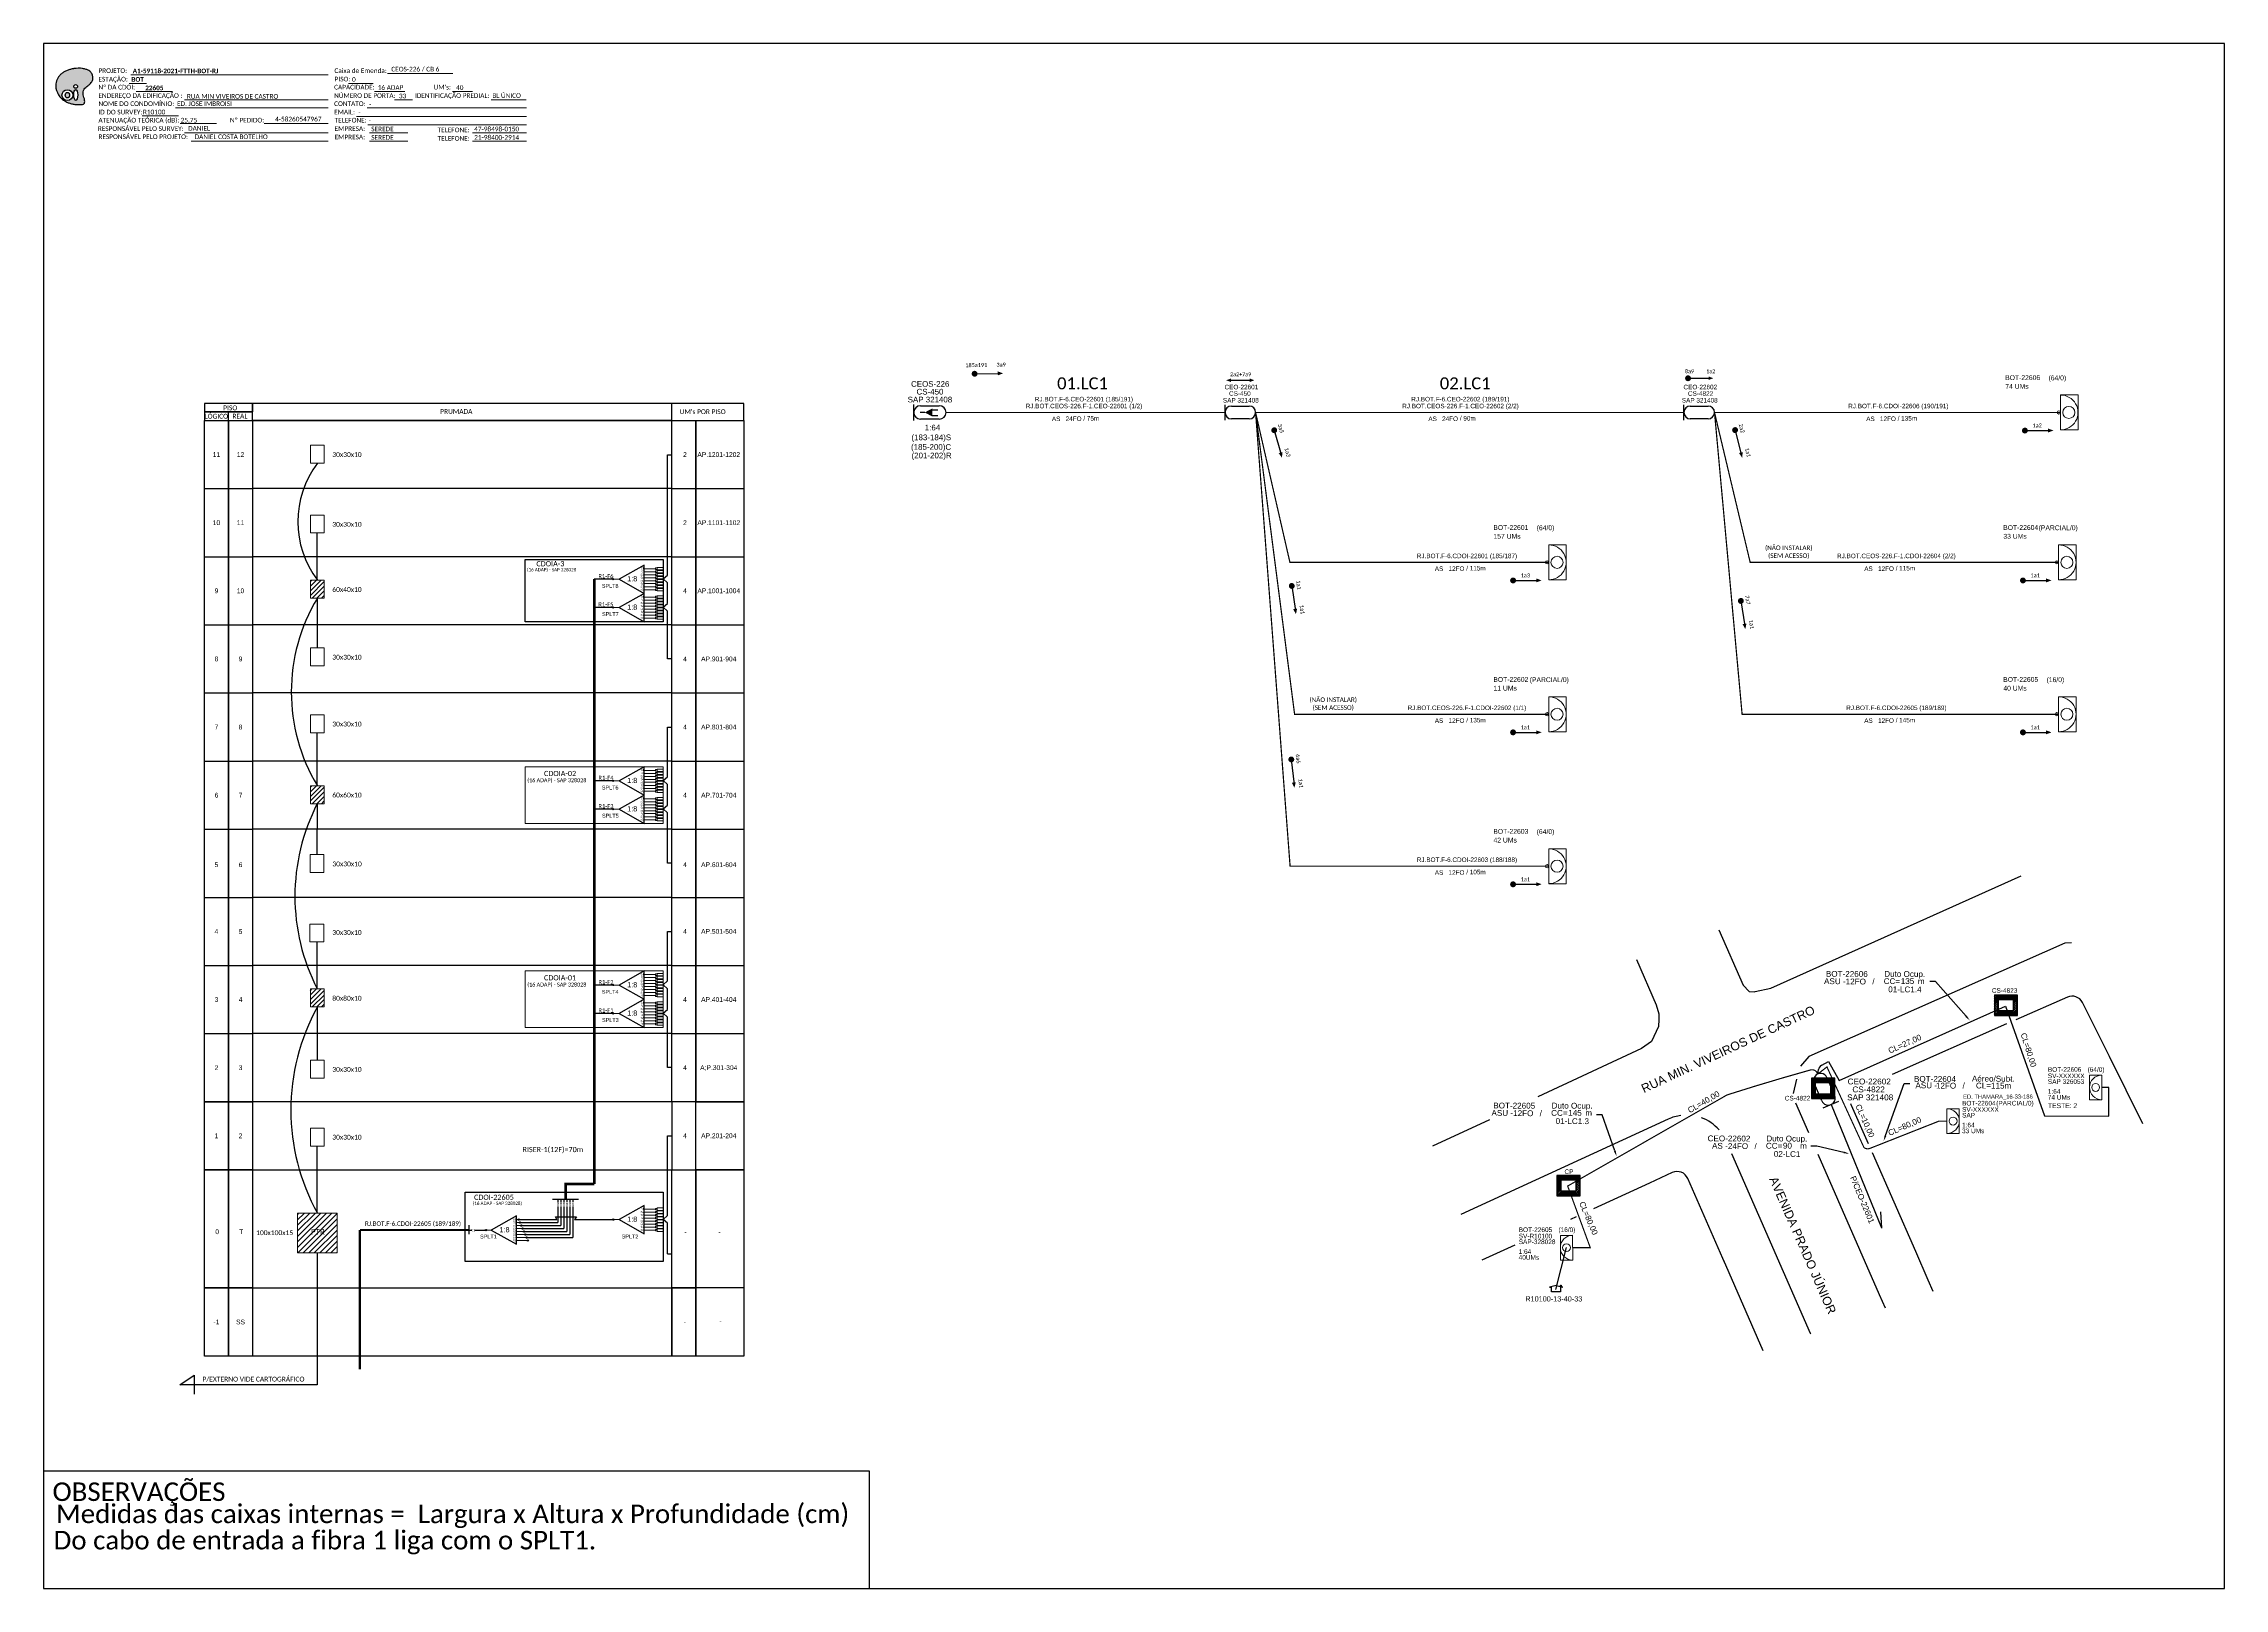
# Model space of a CAD drawing. Extents: x 41676 to 42514, y 3191 to 3785.
import ezdxf
from ezdxf import colors
from ezdxf.entities.mleader import LeaderData, LeaderLine
from ezdxf.enums import TextEntityAlignment as Align
from ezdxf.math import Vec2, Vec3

# ---------------------------------------------------------------- set-up
doc = ezdxf.new("R2010")
doc.units = ezdxf.units.DM
doc.header["$MEASUREMENT"] = 0
doc.header["$PDMODE"] = 33
doc.header["$PDSIZE"] = 1e-05
doc.linetypes.add('DIVIDE2', pattern=[0.625, 0.25, -0.125, 0, -0.125, 0, -0.125])
for name, color, linetype in [('10.1-Caixas Subterrâneas', 5, 'Continuous'), ('20.4-CEOS', 1, 'Continuous'), ('20.5-CEO', 1, 'Continuous'), ('CAP a instalar', 1, 'Continuous'), ('celulas gpon', 7, 'Continuous'), ('label_cabos', 7, 'Continuous'), ('Legenda', 1, 'Continuous'), ('ml', 1, 'Continuous'), ('NET-RETIRAR', 54, 'DIVIDE2'), ('QUADRA', 7, 'Continuous'), ('Segmento de Logradouro Texto', 238, 'Continuous'), ('SETA', 7, 'Continuous'), ('surveys', 7, 'Continuous'), ('surveys legendas', 7, 'Continuous')]:
    doc.layers.add(name, color=color, linetype=linetype)
for name, color, linetype, lineweight in [("20.0-LEGENDA DOS CDO'S", 1, 'Continuous', 0), ('20.1-CDO_INTERIOR', 1, 'Continuous', 0), ('20.2-CDO_POSTE', 1, 'Continuous', 5), ('40.1-ETIQUETAS', 1, 'Continuous', 20)]:
    doc.layers.add(name, color=color, linetype=linetype, lineweight=lineweight)
doc.layers.add('EXTRA', color=50, linetype='Continuous', plot=False)
doc.styles.add('ARIAL', font='arial.ttf')
doc.styles.add('DIGICADE', font='arial.ttf')
doc.styles.add('MtXpl_Calibri', font='calibri.ttf')
doc.styles.add('ROMANS', font='arial.ttf')
doc.styles.add('siredit', font='arial.ttf')
doc.styles.get("Standard").update_dxf_attribs({"font": 'arial.ttf'})
doc.styles.add('WMF-Calibri0', font='calibri.ttf')
doc.styles.add('WMF-Calibri1', font='calibrib.ttf')
doc.linetypes.add('FENCELINE1', pattern='A,0.25,-0.1,[133,ltypeshp.shx,S=0.1,R=0,X=-0.1,Y=0],-0.1,1', length=1.45)

# ---------------------------------------------------------------- blocks, each defined once
blk = doc.blocks.new('CEOS_RP_CT_DRT')
at = {"layer": '20.4-CEOS', "color": 0}
for p, q in [((-4.54, 1.19), (-1.19, 1.19)), ((-1.19, -1.19), (-4.54, -1.19))]:
    blk.add_line(p, q, dxfattribs=at)
for points in [[(-5.73, -1.43), (-5.73, 1.44)], [(-3.79, 0), (-4.59, 0)], [(-2.47, 0.48), (-1.45, 0.48)], [(-2.47, -0.52), (-1.45, -0.52)]]:
    blk.add_lwpolyline(points, dxfattribs=at)
blk.add_lwpolyline([(-3.79, 0, 0, 1.47, 0), (-2.41, 0, 1.47, 1.47, 0)], format="xyseb", dxfattribs=at)
for centre, start, end in [((-4.54, 0), 90, 270), ((-1.19, 0), 270, 90)]:
    blk.add_arc(centre, 1.19, start, end, dxfattribs=at)
at = {"layer": '20.4-CEOS', "color": 7, "style": 'siredit'}
for tag, p in [('Nº_DA_CEOS', (-2.86, 5.6)), ('LOCAL', (-2.86, 4.24)), ('SAP', (-2.86, 2.78)), ('RACIO_SPLITAGEM', (-2.86, -1.88)), ('FIBRAS_SPLITTER', (-2.86, -3.58)), ('RESERVA_FINAIS', (-2.86, -6.39)), ('FIBRAS_TOP_C', (-2.86, -5.08))]:
    blk.add_attdef(tag, text='', height=1.01, dxfattribs=at).set_placement(p, align=Align.TOP_CENTER)
blk = doc.blocks.new('ETIQUETA_RS5F')
at = {"layer": '40.1-ETIQUETAS', "color": 0, "style": 'siredit'}
blk.add_text('/', height=1.5, dxfattribs=at).set_placement((1.55, -1.95), align=Align.MIDDLE_RIGHT)
for tag, p in [('ETIQUETA_R_SECUNDARIA', (1.18, 2.1)), ('ETIQUETA_R_PRIMARIA', (1.18, 4.1)), ('F_ATIVAS/F_MORTAS', (1.11, -4.24))]:
    blk.add_attdef(tag, text='', height=1.5, dxfattribs=at).set_placement(p, align=Align.MIDDLE_CENTER)
for tag, p in [('TIPO_CABO', (-6.62, -2.12)), ('CAP_CABO', (0.37, -2.09))]:
    blk.add_attdef(tag, text='', height=1.5, dxfattribs=at).set_placement(p, align=Align.MIDDLE_RIGHT)
for tag, p in [('FUSÃO_1', (0.82, -8.39)), ('FUSÃO_2', (0.82, -10.6)), ('FUSÃO_3', (0.82, -12.93)), ('FUSÃO_4', (0.82, -15.14)), ('FUSÃO_5', (0.82, -17.16))]:
    blk.add_attdef(tag, text='', height=1.5, dxfattribs=at).set_placement(p, align=Align.CENTER)
blk.add_attdef('METROS', text='', height=1.5, dxfattribs=at).set_placement((2.11, -1.95), align=Align.MIDDLE_LEFT)
blk = doc.blocks.new('CDOE-TEXTO PADRÃO')
at = {"layer": "20.0-LEGENDA DOS CDO'S", "color": 0, "style": 'ARIAL'}
for tag, p in [('CDO_N', (0.49, 7.39)), ('SAP', (0.51, 1.67)), ('CORDOALHA', (0.5, 4.33)), ('SPLITER_1', (0.59, -0.91)), ('(XX-XX_F)S', (0.54, -8.29)), ('SPLITER_2', (0.6, -3.55)), ('(XX-XX_L)S', (0.55, -10.83)), ('UMS', (0.55, -13.15))]:
    blk.add_attdef(tag, p, '', height=1.7, rotation=0.11799, dxfattribs=at)
blk.add_attdef('FIBRAS_UTILIZADAS', text='', height=1.7, rotation=0.11799, dxfattribs=at).set_placement((19.77, 7.43), align=Align.CENTER)
blk = doc.blocks.new('*X45')
at = {"color": 0, "linetype": 'Continuous'}
for p, q in [((-1.25, 0.34099), (-0.49099, 1.1)), ((-1.25, 0.517767), (-0.667767, 1.1)), ((-1.25, 0.694544), (-0.844544, 1.1)), ((-1.25, 0.87132), (-1.02132, 1.1)), ((-1.25, 1.048097), (-1.198097, 1.1)), ((-1.25, 0.164214), (-0.8035, 0.610714)), ((-1.25, -0.012563), (-0.8035, 0.433937)), ((-1.25, -0.18934), (-0.8035, 0.25716)), ((-1.25, -0.366117), (-0.8035, 0.080383)), ((-0.789214, 0.625), (-0.314214, 1.1)), ((-0.612437, 0.625), (-0.137437, 1.1)), ((-0.43566, 0.625), (0.03934, 1.1)), ((-0.258883, 0.625), (0.216117, 1.1)), ((-0.082107, 0.625), (0.392893, 1.1)), ((0.09467, 0.625), (0.56967, 1.1)), ((0.271447, 0.625), (0.746447, 1.1)), ((0.448223, 0.625), (0.923223, 1.1)), ((0.625, 0.625), (1.1, 1.1)), ((0.801777, 0.625), (1.25, 1.073223)), ((0.8035, 0.449947), (1.25, 0.896447)), ((0.8035, 0.27317), (1.25, 0.71967)), ((0.8035, 0.096393), (1.25, 0.542893)), ((0.8035, -0.080383), (1.25, 0.366117)), ((0.8035, -0.25716), (1.25, 0.18934)), ((0.8035, -0.433937), (1.25, 0.012563)), ((-1.25, -0.542893), (-0.8035, -0.096393)), ((-1.25, -0.71967), (-0.8035, -0.27317)), ((-1.25, -0.896447), (-0.8035, -0.449947)), ((-1.25, -1.073223), (-0.801777, -0.625)), ((-1.1, -1.1), (-0.625, -0.625)), ((-0.923223, -1.1), (-0.448223, -0.625)), ((-0.746447, -1.1), (-0.271447, -0.625)), ((-0.56967, -1.1), (-0.09467, -0.625)), ((-0.392893, -1.1), (0.082107, -0.625)), ((-0.216117, -1.1), (0.258883, -0.625)), ((-0.03934, -1.1), (0.43566, -0.625)), ((0.137437, -1.1), (0.612437, -0.625)), ((0.314214, -1.1), (0.789214, -0.625)), ((0.49099, -1.1), (1.25, -0.34099)), ((0.667767, -1.1), (1.25, -0.517767)), ((0.8035, -0.610714), (1.25, -0.164214)), ((0.844544, -1.1), (1.25, -0.694544)), ((1.02132, -1.1), (1.25, -0.87132)), ((1.198097, -1.1), (1.25, -1.048097))]:
    blk.add_line(p, q, dxfattribs=at)
blk = doc.blocks.new('MANHOLE_MQ')
at = {"color": 0, "linetype": 'Continuous'}
for p, q in [((0.0000062, 0.0000057), (-0.0000063, 0.0000057)), ((-0.0000063, 0.0000057), (-0.0000063, -0.0000053)), ((-0.000004, 0.0000033), (0.000004, 0.0000033)), ((-0.000004, -0.0000029), (-0.000004, 0.0000033)), ((0.000004, 0.0000033), (0.000004, -0.0000029)), ((0.0000062, -0.0000053), (0.0000062, 0.0000057)), ((-0.0000063, -0.0000053), (0.0000062, -0.0000053)), ((0.000004, -0.0000029), (-0.000004, -0.0000029)), ((0.000004, -0.0000029), (0.000004, -0.0000029))]:
    blk.add_line(p, q, dxfattribs=at)
at = {"color": 0, "linetype": 'Continuous', "xscale": 5e-06, "yscale": 5e-06, "zscale": 1e-05}
blk.add_blockref('*X45', (0, 0.0000002), dxfattribs=at)
blk = doc.blocks.new('Inst CDOI-64')
at = {"layer": '20.1-CDO_INTERIOR', "color": 1, "lineweight": 18}
blk.add_lwpolyline([(-2.12, -2.13), (-2.12, 2.12), (0, 2.12), (0.01, -2.13)], close=True, dxfattribs=at)
blk.add_circle((-1.06, 0), 0.68, dxfattribs=at)
blk.add_arc((0.01, 0), 2.13, 90.0276, 270.0276, dxfattribs=at)
at = {"layer": "20.0-LEGENDA DOS CDO'S"}
for tag, p, style, flags in [('ID_ATIVIDADE', (-9.3, 3.78), 'ARIAL', 3), ('FATOR', (-1.5, 3.78), 'ARIAL', 1), ('QTDE', (-9.18, -3.66), 'DIGICADE', 3)]:
    blk.add_attdef(tag, p, '', height=0.8, rotation=0.118, dxfattribs=dict(at, style=style, flags=flags))
at = {"layer": "20.0-LEGENDA DOS CDO'S", "style": 'ARIAL'}
for tag, p, rotation in [('SAP', (-9.3, 0.61), 359.9724), ('SURVEY', (-9.3, 1.6), 359.9724), ('FID', (-9.3, 2.69), 0.118), ('1:XX', (-9.31, -1.08), 359.9724), ('UMS', (-9.31, -2.09), 359.9724)]:
    blk.add_attdef(tag, p, '', height=0.8, rotation=rotation, dxfattribs=at)
blk.add_attdef('FIBRAS_UTILIZADAS', text='', height=0.8, rotation=359.9724, dxfattribs=at).set_placement((-0.99, 2.69), align=Align.CENTER)
blk = doc.blocks.new('CDOI_CT_DRT')
at = {"layer": '20.1-CDO_INTERIOR', "color": 8, "lineweight": 18}
blk.add_lwpolyline([(2.13, -2.13), (2.13, 2.12), (0, 2.12), (0, -2.13)], close=True, dxfattribs=at)
blk.add_circle((1.06, 0), 0.68, dxfattribs=at)
blk.add_arc((0, 0), 2.13, 269.9724, 89.9724, dxfattribs=at)
at = {"layer": "20.0-LEGENDA DOS CDO'S", "color": 8, "style": 'ARIAL'}
for tag, p in [('SURVEY', (2.61, 1.6)), ('SAP', (2.61, 0.61)), ('CDO_N', (2.61, 2.69)), ('1:XX', (2.6, -1.08)), ('UMS', (2.6, -2.09))]:
    blk.add_attdef(tag, p, '', height=0.8, rotation=359.9724, dxfattribs=at)
blk.add_attdef('FIBRAS_UTILIZADAS', text='', height=0.8, rotation=359.9724, dxfattribs=at).set_placement((10.32, 2.69), align=Align.CENTER)
blk = doc.blocks.new('LEGENDA DOS CABOS')
at = {"layer": 'EXTRA', "style": 'siredit'}
for tag, p in [('ID', (4.6, 0.97)), ('XX', (9.03, 0.97))]:
    blk.add_attdef(tag, text='', height=0.48, rotation=359.69, dxfattribs=at).set_placement(p, align=Align.MIDDLE_CENTER)
at = {"layer": 'Legenda', "color": 7, "style": 'siredit'}
for tag, p in [('TIPO_CABO', (1.31, 0)), ('CABO', (4.69, -0.05)), ('/', (6.81, -0.05)), ('METROS', (10.03, -0.05))]:
    blk.add_attdef(tag, text='', height=0.8, rotation=359.69, dxfattribs=at).set_placement(p, align=Align.MIDDLE_CENTER)
blk = doc.blocks.new('Inst CB DT OCUP CFOA-SM-ASU-120-S-12')
at = {"layer": 'label_cabos', "color": 0, "style": 'siredit'}
for tag, flags, p in [('ID_ATIVIDADE', 3, (1.31, 2.67)), ('FATOR', 1, (11.56, 2.55))]:
    blk.add_attdef(tag, text='', height=1, rotation=359.69, dxfattribs=dict(at, flags=flags)).set_placement(p, align=Align.MIDDLE_CENTER)
for tag, p in [('TIPO_CABO', (1.26, 0)), ('DESTINO_CABO', (3.13, 1.26)), ('CABO', (4.69, -0.05)), ('/', (7.71, -0.05)), ('LANCE', (10.91, 0)), ('TIPO_CABO', (13.11, 1.24)), ('UND', (15.96, 0)), ('FID', (13.15, -1.41))]:
    blk.add_attdef(tag, text='', height=1, rotation=359.69, dxfattribs=at).set_placement(p, align=Align.MIDDLE_CENTER)
blk.add_attdef('QTDE', (12.43, -0.47), '', height=1, rotation=359.69, dxfattribs=at)
blk = doc.blocks.new('Inst CB DT OCUP CFOA-SM-AS-80-TS-24')
at = {"layer": 'label_cabos', "color": 0, "style": 'siredit'}
for tag, flags, p in [('ID_ATIVIDADE', 3, (1.31, 2.67)), ('FATOR', 1, (11.56, 2.55))]:
    blk.add_attdef(tag, text='', height=1, rotation=359.69, dxfattribs=dict(at, flags=flags)).set_placement(p, align=Align.MIDDLE_CENTER)
for tag, p in [('DESTINO_CABO', (3.13, 1.26)), ('TIPO_CABO', (1.76, 0)), ('CABO', (4.69, -0.05)), ('/', (7.71, -0.05)), ('LANCE', (10.91, 0)), ('TIPO_CABO', (13.11, 1.24)), ('UND', (15.96, 0)), ('FID', (13.15, -1.41))]:
    blk.add_attdef(tag, text='', height=1, rotation=359.69, dxfattribs=at).set_placement(p, align=Align.MIDDLE_CENTER)
blk.add_attdef('QTDE', (12.43, -0.47), '', height=1, rotation=359.69, dxfattribs=at)
blk = doc.blocks.new('Teste  FTTH')
at = {"color": 0, "lineweight": 0, "style": 'ROMANS'}
for tag, p in [('TESTE', (-2.3, -0.29)), ('QTDE', (0.21, -0.29))]:
    blk.add_attdef(tag, p, '', height=0.48, dxfattribs=at)
for tag, p, flags in [('FID', (-2.23, -1.25), 1), ('FATOR', (-2.23, -2.03), 3), ('ID_ATIVIDADE', (-2.23, -2.72), 3)]:
    blk.add_attdef(tag, p, '', height=0.48, dxfattribs=dict(at, flags=flags))
blk = doc.blocks.new('OI')
h = blk.add_hatch(color=40)
edge = h.paths.add_edge_path()
edge.add_spline(control_points=[(4.35, -0.67), (3.92, -0.99), (3.26, -1.5), (2.81, -2.59), (2.9, -3.5), (3.06, -4.27), (3.31, -4.85), (3.37, -5.39), (3.4, -5.88), (3.2, -6.4), (2.54, -6.61), (1.65, -6.63), (0.55, -6.67), (-0.56, -6.42), (-1.61, -6.14), (-2.77, -5.61), (-3.92, -4.77), (-4.89, -3.7), (-5.34, -2.65), (-5.6, -1.94), (-5.85, -0.96), (-5.71, 0.47), (-5.1, 2.02), (-4.14, 3.02), (-3.3, 3.61), (-2.37, 4.16), (-1.36, 4.44), (-0.56, 4.7), (0.79, 4.85), (2.24, 4.97), (3.79, 4.57), (4.67, 4.21), (5.44, 3.65), (5.76, 2.99), (6.03, 2.21), (6.01, 1.46), (5.72, 0.64), (5.31, 0.08), (4.88, -0.38), (4.51, -0.55), (4.35, -0.67)], knot_values=[0, 0, 0, 0, 1.60434, 2.417191, 3.427595, 4.282808, 4.776746, 5.304182, 5.888771, 6.258406, 6.858137, 7.79129, 8.986195, 10.124242, 11.187857, 12.242908, 13.953784, 15.414161, 16.515391, 17.349188, 17.675853, 19.552021, 21.515531, 22.568638, 23.63245, 24.621084, 25.782718, 26.745347, 27.142653, 29.870543, 31.004649, 31.921532, 32.709589, 33.801391, 34.042471, 35.192333, 35.971461, 36.628871, 37.254359, 37.836911, 37.836911, 37.836911, 37.836911], degree=3, periodic=0)
h.paths.add_polyline_path([(1.13, -0.87, -1), (-0.04, -0.87, -1)], flags=16)
edge = h.paths.add_edge_path(flags=16)
edge.add_ellipse((0.56, -3.59), major_axis=(-0.02, 1.71), ratio=0.361305, start_angle=0, end_angle=360)
h.paths.add_polyline_path([(-0.36, -3.62, -1), (-3.8, -3.62, -1)], flags=16)
edge = h.paths.add_edge_path(flags=0)
edge.add_ellipse((-2.08, -3.62), major_axis=(0, 0.885), ratio=0.758294, start_angle=0, end_angle=360)
at = {"color": 40}
for centre, radius in [((-2.08, -3.62), 1.72), ((0.54, -0.87), 0.587)]:
    blk.add_circle(centre, radius, dxfattribs=at)
blk.add_ellipse((-2.08, -3.62), major_axis=(0, 0.885), ratio=0.758294, start_param=-3.141592653589791, end_param=3.141592653589791, dxfattribs=at)
blk.add_ellipse((0.56, -3.59), major_axis=(-0.02, 1.71), ratio=0.361305, dxfattribs=at)
at = {"color": 40, "start_tangent": (-0.800898, -0.598801), "end_tangent": (-0.800898, -0.598801)}
blk.add_spline([(4.35, -0.67), (3.2, -1.78), (2.9, -2.54), (2.92, -3.55), (3.12, -4.38), (3.28, -4.85), (3.37, -5.37), (3.35, -5.95), (3.2, -6.29), (2.66, -6.55), (1.73, -6.63), (0.54, -6.62), (-0.58, -6.41), (-1.6, -6.11), (-2.56, -5.67), (-3.95, -4.67), (-4.89, -3.56), (-5.37, -2.56), (-5.64, -1.78), (-5.72, -1.46), (-5.63, 0.42), (-4.84, 2.22), (-4.13, 2.99), (-3.27, 3.62), (-2.4, 4.09), (-1.3, 4.47), (-0.37, 4.72), (0.02, 4.77), (2.75, 4.8), (3.85, 4.53), (4.69, 4.16), (5.31, 3.68), (5.85, 2.73), (5.93, 2.5), (5.94, 1.35), (5.67, 0.62), (5.29, 0.08), (4.84, -0.36), (4.35, -0.67)], degree=3, dxfattribs=at)
blk = doc.blocks.new('SURVEY_SURVEY')
for p, q in [((0, 0.0000127), (-0.0000126, 0.000009)), ((-0.0000126, 0.000009), (-0.0000086, 0.000009)), ((-0.0000086, 0), (-0.0000086, 0.000009)), ((0, 0.0000127), (0.0000126, 0.000009)), ((0.0000084, 0.0000132), (0.0000098, 0.0000132)), ((0.0000084, 0.0000103), (0.0000084, 0.0000132)), ((0.0000126, 0.000009), (0.0000086, 0.000009)), ((0.0000086, 0.000009), (0.0000086, 0)), ((0.0000098, 0.0000132), (0.0000098, 0.0000099)), ((0.0000086, 0), (-0.0000086, 0))]:
    blk.add_line(p, q)
at = {"ltscale": 6}
blk.add_circle((0, 0.0000045), 0.0000000477, dxfattribs=at)
blk = doc.blocks.new('SPLITTER_')
blk.add_point((0, 0))
at = {"style": 'ARIAL', "flags": 4}
blk.add_attdef('SPLT', (0, -3.26), '', height=1.5, dxfattribs=at)
blk = doc.blocks.new('LEG_64ADAP_ESQ')
blk.add_point((0, 0))
at = {"color": 1, "style": 'WMF-Calibri0', "flags": 4}
blk.add_attdef('MODELO', text='', height=1.5, dxfattribs=at).set_placement((-1.47, -5.97), align=Align.CENTER)
blk.add_attdef('CDO', (-4.08, -3.61), '', height=2, dxfattribs=at)
blk = doc.blocks.new('SPLT_1-8_DIV_DIR')
h = blk.add_hatch(color=3)
h.dxf.hatch_style = 1
edge = h.paths.add_edge_path()
edge.add_arc((12.77, 4.04), 0.242, 0, 360)
h = blk.add_hatch(color=3)
h.dxf.hatch_style = 1
edge = h.paths.add_edge_path()
edge.add_arc((13.27, 2.88), 0.242, 0, 360)
h = blk.add_hatch(color=3)
h.dxf.hatch_style = 1
edge = h.paths.add_edge_path()
edge.add_arc((13.77, 1.73), 0.242, 0, 360)
h = blk.add_hatch(color=3)
h.dxf.hatch_style = 1
edge = h.paths.add_edge_path()
edge.add_arc((14.27, 0.58), 0.242, 0, 360)
h = blk.add_hatch(color=3)
h.dxf.hatch_style = 1
edge = h.paths.add_edge_path()
edge.add_arc((14.77, -0.58), 0.242, 0, 360)
h = blk.add_hatch(color=3)
h.dxf.hatch_style = 1
edge = h.paths.add_edge_path()
edge.add_arc((15.27, -1.73), 0.242, 0, 360)
h = blk.add_hatch(color=3)
h.dxf.hatch_style = 1
edge = h.paths.add_edge_path()
edge.add_arc((15.77, -2.88), 0.242, 0, 360)
h = blk.add_hatch(color=3)
h.dxf.hatch_style = 1
edge = h.paths.add_edge_path()
edge.add_arc((16.27, -4.04), 0.242, 0, 360)
at = {"color": 1, "lineweight": 0}
blk.add_lwpolyline([(2.22, 0), (0, 0)], dxfattribs=at)
at = {"color": 1}
blk.add_lwpolyline([(11.89, 5.45), (2.22, 0), (11.89, -5.45), (11.89, 5.45)], dxfattribs=at)
at = {"color": 7, "lineweight": 0}
for points in [[(12.77, 4.04), (11.89, 4.04)], [(11.89, 2.88), (13.27, 2.88)], [(11.89, 1.73), (13.77, 1.73)], [(11.89, 0.58), (14.27, 0.58)], [(11.89, -0.58), (14.77, -0.58)], [(11.89, -1.73), (15.27, -1.73)], [(11.89, -2.88), (15.77, -2.88)], [(11.89, -4.04), (16.27, -4.04)]]:
    blk.add_lwpolyline(points, dxfattribs=at)
at = {"color": 3}
for centre in [(12.77, 4.04), (13.27, 2.88), (13.77, 1.73), (14.27, 0.58), (14.77, -0.58), (15.27, -1.73), (15.77, -2.88), (16.27, -4.04)]:
    blk.add_circle(centre, 0.242, dxfattribs=at)
at = {"color": 1, "style": 'ARIAL'}
for s, height, p in [('1:8', 2, (5.35, -0.85)), ('S1', 0.75, (10.52, 3.77)), ('S2', 0.75, (10.52, 2.58)), ('S3', 0.75, (10.52, 1.37)), ('S4', 0.75, (10.52, 0.19)), ('S5', 0.75, (10.52, -1.02)), ('S6', 0.75, (10.52, -2.14)), ('S7', 0.75, (10.52, -3.24)), ('S8', 0.75, (10.52, -4.36))]:
    blk.add_text(s, height=height, dxfattribs=at).set_placement(p)
blk = doc.blocks.new('SPLT_1-8_SC-APC')
at = {"color": 1, "lineweight": 0}
blk.add_lwpolyline([(-17.04, -7.55), (-19.26, -7.55)], dxfattribs=at)
at = {"color": 1}
blk.add_lwpolyline([(-7.37, -2.1), (-17.04, -7.55), (-7.37, -13), (-7.37, -2.1)], dxfattribs=at)
at = {"color": 3, "lineweight": 0}
for points in [[(-2.99, -3.51), (-7.37, -3.51)], [(-7.37, -4.66), (-2.99, -4.66)], [(-7.37, -5.82), (-2.99, -5.82)], [(-7.37, -6.97), (-2.99, -6.97)], [(-7.37, -8.12), (-2.99, -8.12)], [(-2.41, -3.02), (-2.41, -4)], [(-2.41, -3.02), (0, -3.02)], [(-2.41, -4), (0, -4)], [(-2.41, -4.17), (-2.41, -5.16)], [(-2.41, -4.17), (0, -4.17)], [(-2.41, -5.16), (0, -5.16)], [(-2.41, -5.32), (-2.41, -6.31)], [(-2.41, -5.32), (0, -5.32)], [(-2.41, -6.31), (0, -6.31)], [(-2.41, -6.48), (-2.41, -7.46)], [(-2.41, -6.48), (0, -6.48)], [(-2.41, -7.46), (0, -7.46)], [(-2.41, -7.63), (-2.41, -8.62)], [(-2.41, -7.63), (0, -7.63)], [(-7.37, -9.28), (-2.99, -9.28)], [(-7.37, -10.43), (-2.99, -10.43)], [(-7.37, -11.58), (-2.99, -11.58)], [(-2.41, -8.62), (0, -8.62)], [(-2.41, -8.78), (-2.41, -9.77)], [(-2.41, -8.78), (0, -8.78)], [(-2.41, -9.77), (0, -9.77)], [(-2.41, -9.94), (-2.41, -10.92)], [(-2.41, -9.94), (0, -9.94)], [(-2.41, -10.92), (0, -10.92)], [(-2.41, -11.09), (-2.41, -12.08)], [(-2.41, -11.09), (0, -11.09)], [(-2.41, -12.08), (0, -12.08)]]:
    blk.add_lwpolyline(points, dxfattribs=at)
for points in [[(-2.99, -3.22), (-2.41, -3.22), (-2.41, -3.8), (-2.99, -3.8)], [(-2.99, -4.38), (-2.41, -4.38), (-2.41, -4.95), (-2.99, -4.95)], [(-2.99, -5.53), (-2.41, -5.53), (-2.41, -6.1), (-2.99, -6.1)], [(-2.99, -6.68), (-2.41, -6.68), (-2.41, -7.26), (-2.99, -7.26)], [(-2.99, -7.84), (-2.41, -7.84), (-2.41, -8.41), (-2.99, -8.41)], [(-2.99, -8.99), (-2.41, -8.99), (-2.41, -9.56), (-2.99, -9.56)], [(-2.99, -10.14), (-2.41, -10.14), (-2.41, -10.72), (-2.99, -10.72)], [(-2.99, -11.3), (-2.41, -11.3), (-2.41, -11.87), (-2.99, -11.87)]]:
    blk.add_lwpolyline(points, close=True, dxfattribs=at)
at = {"color": 1, "style": 'ARIAL'}
for s, height, p in [('1:8', 2, (-13.91, -8.4)), ('S1', 0.75, (-8.74, -3.78)), ('S2', 0.75, (-8.74, -4.97)), ('S3', 0.75, (-8.74, -6.18)), ('S4', 0.75, (-8.74, -7.36)), ('S5', 0.75, (-8.74, -8.57)), ('S6', 0.75, (-8.74, -9.69)), ('S7', 0.75, (-8.74, -10.78)), ('S8', 0.75, (-8.74, -11.9))]:
    blk.add_text(s, height=height, dxfattribs=at).set_placement(p)

msp = doc.modelspace()

# ---------------------------------------------------------------- hatches: boundary and pattern name
h = msp.add_hatch()
h.set_pattern_fill('ANSI31', color=1, scale=10)
h.set_pattern_definition([(45, (29590.7612, 1795.6441), (-0.88388348, 0.88388348), [])])
h.paths.add_polyline_path([(41783.58, 3578.64), (41778.29, 3578.64), (41778.29, 3571.74), (41783.58, 3571.74)])
h = msp.add_hatch(color=3)
h.dxf.hatch_style = 1
edge = h.paths.add_edge_path()
edge.add_arc((41894.72, 3579.04), 0.205, 0, 360)
h = msp.add_hatch(color=3)
h.dxf.hatch_style = 1
edge = h.paths.add_edge_path()
edge.add_arc((41894.72, 3568.14), 0.205, 0, 360)
h = msp.add_hatch()
h.set_pattern_fill('ANSI31', color=1, scale=10)
h.set_pattern_definition([(45, (29590.7612, 1716.6169), (-0.88388348, 0.88388348), [])])
h.paths.add_polyline_path([(41783.58, 3499.61), (41778.29, 3499.61), (41778.29, 3492.71), (41783.58, 3492.71)])
h = msp.add_hatch(color=3)
h.dxf.hatch_style = 1
edge = h.paths.add_edge_path()
edge.add_arc((41894.73, 3501.49), 0.205, 0, 360)
h = msp.add_hatch(color=3)
h.dxf.hatch_style = 1
edge = h.paths.add_edge_path()
edge.add_arc((41894.73, 3490.59), 0.205, 0, 360)
h = msp.add_hatch()
h.set_pattern_fill('ANSI31', color=1, scale=10)
h.set_pattern_definition([(45, (29590.7612, 1638.4703), (-0.88388348, 0.88388348), [])])
h.paths.add_polyline_path([(41783.58, 3421.46), (41778.29, 3421.46), (41778.29, 3414.57), (41783.58, 3414.57)])
h = msp.add_hatch(color=3)
h.dxf.hatch_style = 1
edge = h.paths.add_edge_path()
edge.add_arc((41894.73, 3422.94), 0.205, 0, 360)
h = msp.add_hatch(color=3)
h.dxf.hatch_style = 1
edge = h.paths.add_edge_path()
edge.add_arc((41894.73, 3412.04), 0.205, 0, 360)
h = msp.add_hatch()
h.set_pattern_fill('ANSI31', color=1, scale=12, style=0)
h.set_pattern_definition([(45, (41039.7601, 2857.9069), (-1.0606602, 1.0606602), [])])
h.paths.add_polyline_path([(41788.52, 3335.17), (41773.35, 3335.17), (41773.35, 3320.03), (41788.52, 3320.03)])
h.paths.add_polyline_path([(41778.07, 3326.12), (41784.59, 3326.12), (41784.59, 3330.06), (41778.07, 3330.06)], flags=9)
h = msp.add_hatch(color=3)
h.dxf.hatch_style = 1
edge = h.paths.add_edge_path()
edge.add_arc((41894.72, 3332.78), 0.256, 0, 360)
h = msp.add_hatch(color=3)
h.dxf.hatch_style = 1
edge = h.paths.add_edge_path()
edge.add_arc((41845.75, 3328.75), 0.256, 0, 360)

# ---------------------------------------------------------------- linework, layer by layer
at = {"color": 0}
for p, q in [((41737.52, 3640.06), (41746.78, 3640.06)), ((41737.52, 3613.86), (41737.52, 3640.06)), ((41737.52, 3640.06), (41746.78, 3640.06)), ((41746.78, 3640.06), (41746.78, 3613.86)), ((41746.78, 3640.06), (41756.04, 3640.06)), ((41746.78, 3613.86), (41746.78, 3640.06)), ((41746.78, 3640.06), (41756.04, 3640.06)), ((41917.2, 3640.06), (41756.04, 3640.06)), ((41756.04, 3640.06), (41756.04, 3613.86)), ((41917.2, 3640.06), (41756.04, 3640.06)), ((41917.2, 3640.06), (41926.46, 3640.06)), ((41917.2, 3613.86), (41917.2, 3640.06)), ((41917.2, 3640.06), (41926.46, 3640.06)), ((41926.46, 3640.06), (41944.97, 3640.06)), ((41926.46, 3613.86), (41926.46, 3640.06)), ((41926.46, 3640.06), (41926.46, 3613.86)), ((41926.46, 3640.06), (41944.97, 3640.06)), ((41944.97, 3640.06), (41944.97, 3613.86)), ((41737.52, 3613.86), (41746.78, 3613.86)), ((41737.52, 3587.67), (41737.52, 3613.86)), ((41746.78, 3613.86), (41746.78, 3587.67)), ((41746.78, 3613.86), (41756.04, 3613.86)), ((41746.78, 3587.67), (41746.78, 3613.86)), ((41917.2, 3613.86), (41756.04, 3613.86)), ((41756.04, 3613.86), (41756.04, 3587.67)), ((41917.2, 3613.86), (41926.46, 3613.86)), ((41917.2, 3587.67), (41917.2, 3613.86)), ((41926.46, 3613.86), (41944.97, 3613.86)), ((41926.46, 3587.67), (41926.46, 3613.86)), ((41926.46, 3613.86), (41926.46, 3587.67)), ((41944.97, 3613.86), (41944.97, 3587.67)), ((41737.52, 3587.67), (41746.78, 3587.67)), ((41737.52, 3561.47), (41737.52, 3587.67)), ((41746.78, 3587.67), (41746.78, 3561.47)), ((41746.78, 3587.67), (41756.04, 3587.67)), ((41746.78, 3561.47), (41746.78, 3587.67)), ((41917.2, 3587.67), (41756.04, 3587.67)), ((41756.04, 3587.67), (41756.04, 3561.47)), ((41917.2, 3587.67), (41926.46, 3587.67)), ((41917.2, 3561.47), (41917.2, 3587.67)), ((41926.46, 3587.67), (41944.97, 3587.67)), ((41926.46, 3561.47), (41926.46, 3587.67)), ((41926.46, 3587.67), (41926.46, 3561.47)), ((41944.97, 3587.67), (41944.97, 3561.47)), ((41737.52, 3561.47), (41746.78, 3561.47)), ((41737.52, 3535.28), (41737.52, 3561.47)), ((41746.78, 3561.47), (41746.78, 3535.28)), ((41746.78, 3561.47), (41756.04, 3561.47)), ((41746.78, 3535.28), (41746.78, 3561.47)), ((41917.2, 3561.47), (41756.04, 3561.47)), ((41756.04, 3561.47), (41756.04, 3535.28)), ((41917.2, 3561.47), (41926.46, 3561.47)), ((41917.2, 3535.28), (41917.2, 3561.47)), ((41926.46, 3561.47), (41944.97, 3561.47)), ((41926.46, 3535.28), (41926.46, 3561.47)), ((41926.46, 3561.47), (41926.46, 3535.28)), ((41944.97, 3561.47), (41944.97, 3535.28)), ((41737.52, 3535.28), (41746.78, 3535.28)), ((41737.52, 3509.08), (41737.52, 3535.28)), ((41746.78, 3535.28), (41746.78, 3509.08)), ((41746.78, 3535.28), (41756.04, 3535.28)), ((41746.78, 3509.08), (41746.78, 3535.28)), ((41917.2, 3535.28), (41756.04, 3535.28)), ((41756.04, 3535.28), (41756.04, 3509.08)), ((41917.2, 3535.28), (41926.46, 3535.28)), ((41917.2, 3509.08), (41917.2, 3535.28)), ((41926.46, 3535.28), (41944.97, 3535.28)), ((41926.46, 3509.08), (41926.46, 3535.28)), ((41926.46, 3535.28), (41926.46, 3509.08)), ((41944.97, 3535.28), (41944.97, 3509.08)), ((41737.52, 3509.08), (41746.78, 3509.08)), ((41737.52, 3482.89), (41737.52, 3509.08)), ((41746.78, 3509.08), (41746.78, 3482.89)), ((41746.78, 3509.08), (41756.04, 3509.08)), ((41746.78, 3482.89), (41746.78, 3509.08)), ((41917.2, 3509.08), (41756.04, 3509.08)), ((41756.04, 3509.08), (41756.04, 3482.89)), ((41917.2, 3509.08), (41926.46, 3509.08)), ((41917.2, 3482.89), (41917.2, 3509.08)), ((41926.46, 3509.08), (41944.97, 3509.08)), ((41926.46, 3482.89), (41926.46, 3509.08)), ((41926.46, 3509.08), (41926.46, 3482.89)), ((41944.97, 3509.08), (41944.97, 3482.89)), ((41737.52, 3482.89), (41746.78, 3482.89)), ((41737.52, 3456.69), (41737.52, 3482.89)), ((41746.78, 3482.89), (41746.78, 3456.69)), ((41746.78, 3482.89), (41756.04, 3482.89)), ((41746.78, 3456.69), (41746.78, 3482.89)), ((41917.2, 3482.89), (41756.04, 3482.89)), ((41756.04, 3482.89), (41756.04, 3456.69)), ((41917.2, 3482.89), (41926.46, 3482.89)), ((41917.2, 3456.69), (41917.2, 3482.89)), ((41926.46, 3482.89), (41944.97, 3482.89)), ((41926.46, 3456.69), (41926.46, 3482.89)), ((41926.46, 3482.89), (41926.46, 3456.69)), ((41944.97, 3482.89), (41944.97, 3456.69)), ((41737.52, 3456.69), (41746.78, 3456.69)), ((41737.52, 3430.5), (41737.52, 3456.69)), ((41746.78, 3456.69), (41746.78, 3430.5)), ((41746.78, 3456.69), (41756.04, 3456.69)), ((41746.78, 3430.5), (41746.78, 3456.69)), ((41917.2, 3456.69), (41756.04, 3456.69)), ((41756.04, 3456.69), (41756.04, 3430.5)), ((41917.2, 3456.69), (41926.46, 3456.69)), ((41917.2, 3430.5), (41917.2, 3456.69)), ((41926.46, 3456.69), (41944.97, 3456.69)), ((41926.46, 3430.5), (41926.46, 3456.69)), ((41926.46, 3456.69), (41926.46, 3430.5)), ((41944.97, 3456.69), (41944.97, 3430.5)), ((41737.52, 3430.5), (41746.78, 3430.5)), ((41737.52, 3404.3), (41737.52, 3430.5)), ((41746.78, 3430.5), (41746.78, 3404.3)), ((41746.78, 3430.5), (41756.04, 3430.5)), ((41746.78, 3404.3), (41746.78, 3430.5)), ((41917.2, 3430.5), (41756.04, 3430.5)), ((41756.04, 3430.5), (41756.04, 3404.3)), ((41917.2, 3430.5), (41926.46, 3430.5)), ((41917.2, 3404.3), (41917.2, 3430.5)), ((41926.46, 3430.5), (41944.97, 3430.5)), ((41926.46, 3404.3), (41926.46, 3430.5)), ((41926.46, 3430.5), (41926.46, 3404.3)), ((41944.97, 3430.5), (41944.97, 3404.3)), ((41917.2, 3404.3), (41756.04, 3404.3)), ((41917.2, 3378.11), (41756.04, 3378.11)), ((41917.2, 3378.11), (41917.2, 3351.91)), ((41756.04, 3351.91), (41917.2, 3351.91)), ((41756.04, 3306.51), (41917.2, 3306.51)), ((41917.2, 3306.51), (41917.2, 3280.32)), ((41926.46, 3280.32), (41926.46, 3306.51)), ((41944.97, 3306.51), (41944.97, 3280.32)), ((41917.2, 3280.32), (41756.04, 3280.32)), ((41944.97, 3280.32), (41926.46, 3280.32))]:
    msp.add_line(p, q, dxfattribs=at)
for points in [[(41675.68, 3190.97), (42514.25, 3190.97), (42514.25, 3784.97), (41675.68, 3784.97), (41675.68, 3190.97)], [(41746.78, 3640.06), (41746.78, 3643.35)], [(41756.04, 3640.06), (41944.97, 3640.06), (41944.97, 3646.64), (41756.04, 3646.64), (41756.04, 3646.64), (41756.04, 3643.35)], [(41917.19, 3640.06), (41917.19, 3646.64)], [(41675.68, 3236.23), (41993.07, 3236.23)]]:
    msp.add_lwpolyline(points)
at = {"color": 7, "lineweight": 0}
for points in [[(41708.64, 3769.65), (41715.19, 3769.65)], [(41709.16, 3772.93), (41785.13, 3772.93)], [(41711.3, 3766.58), (41725.24, 3766.58)], [(41792.93, 3769.69), (41802.41, 3769.69)], [(41802.97, 3766.58), (41814.59, 3766.58)], [(41807.97, 3773.42), (41833.1, 3773.42)], [(41832.92, 3766.58), (41840.58, 3766.58)], [(41713.62, 3757.17), (41727.56, 3757.17)], [(41726.46, 3760.23), (41785.13, 3760.23)], [(41729.87, 3763.34), (41785.13, 3763.34)], [(41796.05, 3757), (41861.32, 3757)], [(41800.09, 3760.23), (41861.32, 3760.23)], [(41810.56, 3763.34), (41817.5, 3763.34)], [(41847.73, 3763.34), (41861.29, 3763.34)], [(41728.16, 3754.2), (41742.1, 3754.2)], [(41729.87, 3750.65), (41785.13, 3750.65)], [(41760.49, 3754.21), (41784.98, 3754.21)], [(41760.99, 3754.21), (41785.14, 3754.21)], [(41800.34, 3753.76), (41861.32, 3753.76)], [(41800.94, 3750.65), (41815.74, 3750.65)], [(41840.55, 3750.65), (41861.32, 3750.65)], [(41732.36, 3747.41), (41785.13, 3747.41)], [(41800.94, 3747.41), (41815.74, 3747.41)], [(41840.55, 3747.41), (41861.32, 3747.41)]]:
    msp.add_lwpolyline(points, dxfattribs=at)
at = {"const_width": 1.13}
for points in [[(42033.12, 3658.02, 1), (42034.24, 3658.04, 1)], [(42307.97, 3656.85, 1), (42308.06, 3655.73, 1)], [(42148.74, 3636.84, 1), (42149.04, 3635.76, 1)], [(42325.96, 3636.92, 1), (42326.24, 3635.82, 1)], [(42436.98, 3636.18, 1), (42438.11, 3636.18, 1)], [(42155.55, 3576.99, 1), (42155.71, 3575.88, 1)], [(42240.17, 3578.54, 1), (42241.3, 3578.54, 1)], [(42436.23, 3578.54, 1), (42437.36, 3578.54, 1)], [(42328.23, 3571.23, 1), (42328.41, 3570.11, 1)], [(42240.17, 3520.13, 1), (42241.3, 3520.13, 1)], [(42436.23, 3520.13, 1), (42437.36, 3520.13, 1)], [(42155.39, 3510.28, 1), (42155.51, 3509.16, 1)], [(42240.17, 3461.71, 1), (42241.3, 3461.71, 1)]]:
    msp.add_lwpolyline(points, format="xyb", close=True, dxfattribs=at)
for points in [[(41737.52, 3643.35), (41756.04, 3643.35), (41756.04, 3646.64), (41737.52, 3646.64)], [(41737.52, 3640.06), (41756.04, 3640.06), (41756.04, 3643.35), (41737.52, 3643.35)]]:
    msp.add_lwpolyline(points, close=True)
at = {"lineweight": 0}
for points in [[(41778.29, 3630.52), (41783.58, 3630.52), (41783.58, 3623.63), (41778.29, 3623.63)], [(41778.29, 3603.69), (41783.58, 3603.69), (41783.58, 3596.8), (41778.29, 3596.8)], [(41778.29, 3552.61), (41783.58, 3552.61), (41783.58, 3545.72), (41778.29, 3545.72)], [(41778.29, 3526.9), (41783.58, 3526.9), (41783.58, 3520), (41778.29, 3520)], [(41778.1, 3446.43), (41783.4, 3446.43), (41783.4, 3439.53), (41778.1, 3439.53)], [(41778.29, 3394.1), (41783.58, 3394.1), (41783.58, 3387.21), (41778.29, 3387.21)], [(41778.29, 3367.96), (41783.58, 3367.96), (41783.58, 3361.06), (41778.29, 3361.06)]]:
    msp.add_lwpolyline(points, close=True, dxfattribs=at)
at = {"color": 3}
for points in [[(41915.55, 3570.89), (41915.55, 3570.89), (41915.55, 3577.61), (41913.98, 3579.12), (41915.55, 3580.63), (41915.55, 3626.89), (41917.2, 3626.89)], [(41917.2, 3548.37), (41915.55, 3548.37), (41915.55, 3566.71), (41913.98, 3568.22), (41915.55, 3569.73), (41915.55, 3570.89)], [(41915.55, 3493.34), (41915.55, 3493.34), (41915.55, 3500.07), (41913.98, 3501.57), (41915.55, 3503.08), (41915.55, 3522.18), (41917.2, 3522.18)], [(41917.2, 3469.79), (41915.55, 3469.79), (41915.55, 3489.17), (41913.98, 3490.68), (41915.55, 3492.19), (41915.55, 3493.34)], [(41915.55, 3414.79), (41915.55, 3414.79), (41915.55, 3421.51), (41913.98, 3423.02), (41915.55, 3424.53), (41915.55, 3443.6), (41917.2, 3443.59)], [(41917.2, 3391.2), (41915.55, 3391.21), (41915.55, 3410.62), (41913.98, 3412.13), (41915.55, 3413.63), (41915.55, 3414.79)], [(41915.55, 3319.6), (41915.55, 3331.36), (41913.98, 3332.87), (41915.55, 3334.37), (41915.55, 3365.01), (41917.2, 3365.01)], [(41858.39, 3332.78), (41873.07, 3332.78)], [(41873.07, 3332.78), (41872.5, 3333.79), (41880.57, 3333.79), (41879.83, 3332.78)], [(41879.83, 3332.78), (41894.72, 3332.78)], [(41839.2, 3328.75), (41840.19, 3328.75)], [(41841.47, 3328.75), (41845.75, 3328.75)], [(41915.55, 3319.6), (41917.2, 3319.6)]]:
    msp.add_lwpolyline(points, dxfattribs=at)
at = {"color": 1}
for points in [[(41913.98, 3562.69), (41913.98, 3562.69), (41913.98, 3562.69), (41860.85, 3562.69), (41860.85, 3586.58), (41860.85, 3586.58)], [(41906.61, 3584.48), (41896.94, 3579.04), (41906.61, 3573.59), (41906.61, 3584.48)], [(41906.61, 3573.59), (41896.94, 3568.14), (41906.61, 3562.69), (41906.61, 3573.59)], [(41906.61, 3506.94), (41896.94, 3501.49), (41906.61, 3496.04), (41906.61, 3506.94)], [(41906.61, 3496.04), (41896.94, 3490.59), (41906.61, 3485.15), (41906.61, 3496.04)], [(41906.61, 3428.39), (41896.94, 3422.94), (41906.61, 3417.49), (41906.61, 3428.39)], [(41906.61, 3417.49), (41896.94, 3412.04), (41906.61, 3406.59), (41906.61, 3417.49)], [(41913.95, 3316.65), (41913.95, 3316.65), (41913.95, 3316.65), (41837.79, 3316.65), (41837.79, 3343.28), (41837.79, 3343.28)], [(41839.2, 3330.59), (41839.2, 3327.16)]]:
    msp.add_lwpolyline(points, dxfattribs=at)
for points in [[(41860.85, 3586.58), (41913.98, 3586.58), (41913.98, 3562.69), (41860.85, 3562.69)], [(41837.79, 3343.28), (41913.95, 3343.28), (41913.95, 3316.65), (41837.79, 3316.65)]]:
    msp.add_lwpolyline(points, close=True, dxfattribs=at)
at = {"color": 3, "lineweight": 0}
for points in [[(41910.99, 3583.07), (41906.61, 3583.07)], [(41906.61, 3581.92), (41910.99, 3581.92)], [(41906.61, 3580.77), (41910.99, 3580.77)], [(41911.57, 3583.57), (41911.57, 3582.58)], [(41911.57, 3583.57), (41913.98, 3583.57)], [(41911.57, 3582.58), (41913.98, 3582.58)], [(41911.57, 3582.41), (41911.57, 3581.43)], [(41911.57, 3582.41), (41913.98, 3582.41)], [(41911.57, 3581.43), (41913.98, 3581.43)], [(41911.57, 3581.26), (41911.57, 3580.27)], [(41911.57, 3581.26), (41913.98, 3581.26)], [(41906.61, 3579.61), (41910.99, 3579.61)], [(41906.61, 3578.46), (41910.99, 3578.46)], [(41906.61, 3577.31), (41910.99, 3577.31)], [(41906.61, 3576.15), (41910.99, 3576.15)], [(41906.61, 3575), (41910.99, 3575)], [(41911.57, 3580.27), (41913.98, 3580.27)], [(41911.57, 3580.11), (41911.57, 3579.12)], [(41911.57, 3580.11), (41913.98, 3580.11)], [(41911.57, 3579.12), (41913.98, 3579.12)], [(41911.57, 3578.95), (41911.57, 3577.97)], [(41911.57, 3578.95), (41913.98, 3578.95)], [(41911.57, 3577.97), (41913.98, 3577.97)], [(41911.57, 3577.8), (41911.57, 3576.81)], [(41911.57, 3577.8), (41913.98, 3577.8)], [(41911.57, 3576.81), (41913.98, 3576.81)], [(41911.57, 3576.65), (41911.57, 3575.66)], [(41911.57, 3576.65), (41913.98, 3576.65)], [(41911.57, 3575.66), (41913.98, 3575.66)], [(41911.57, 3575.49), (41911.57, 3574.51)], [(41911.57, 3575.49), (41913.98, 3575.49)], [(41911.57, 3574.51), (41913.98, 3574.51)], [(41911.57, 3572.67), (41911.57, 3571.68)], [(41911.57, 3572.67), (41913.98, 3572.67)], [(41910.99, 3572.18), (41906.61, 3572.18)], [(41906.61, 3571.02), (41910.99, 3571.02)], [(41906.61, 3569.87), (41910.99, 3569.87)], [(41906.61, 3568.72), (41910.99, 3568.72)], [(41906.61, 3567.56), (41910.99, 3567.56)], [(41906.61, 3566.41), (41910.99, 3566.41)], [(41906.61, 3565.26), (41910.99, 3565.26)], [(41906.61, 3564.1), (41910.99, 3564.1)], [(41911.57, 3571.68), (41913.98, 3571.68)], [(41911.57, 3571.52), (41911.57, 3570.53)], [(41911.57, 3571.52), (41913.98, 3571.52)], [(41911.57, 3570.53), (41913.98, 3570.53)], [(41911.57, 3570.36), (41911.57, 3569.38)], [(41911.57, 3570.36), (41913.98, 3570.36)], [(41911.57, 3569.38), (41913.98, 3569.38)], [(41911.57, 3569.21), (41911.57, 3568.22)], [(41911.57, 3569.21), (41913.98, 3569.21)], [(41911.57, 3568.22), (41913.98, 3568.22)], [(41911.57, 3568.06), (41911.57, 3567.07)], [(41911.57, 3568.06), (41913.98, 3568.06)], [(41911.57, 3567.07), (41913.98, 3567.07)], [(41911.57, 3566.9), (41911.57, 3565.92)], [(41911.57, 3566.9), (41913.98, 3566.9)], [(41911.57, 3565.92), (41913.98, 3565.92)], [(41911.57, 3565.75), (41911.57, 3564.76)], [(41911.57, 3565.75), (41913.98, 3565.75)], [(41911.57, 3564.76), (41913.98, 3564.76)], [(41911.57, 3564.6), (41911.57, 3563.61)], [(41911.57, 3564.6), (41913.98, 3564.6)], [(41911.57, 3563.61), (41913.98, 3563.61)], [(41910.99, 3505.53), (41906.61, 3505.53)], [(41911.57, 3506.02), (41911.57, 3505.03)], [(41911.57, 3506.02), (41913.98, 3506.02)], [(41906.61, 3504.37), (41910.99, 3504.37)], [(41906.61, 3503.22), (41910.99, 3503.22)], [(41906.61, 3502.07), (41910.99, 3502.07)], [(41906.61, 3500.92), (41910.99, 3500.92)], [(41906.61, 3499.76), (41910.99, 3499.76)], [(41906.61, 3498.61), (41910.99, 3498.61)], [(41906.61, 3497.46), (41910.99, 3497.46)], [(41911.57, 3505.03), (41913.98, 3505.03)], [(41911.57, 3504.87), (41911.57, 3503.88)], [(41911.57, 3504.87), (41913.98, 3504.87)], [(41911.57, 3503.88), (41913.98, 3503.88)], [(41911.57, 3503.71), (41911.57, 3502.73)], [(41911.57, 3503.71), (41913.98, 3503.71)], [(41911.57, 3502.73), (41913.98, 3502.73)], [(41911.57, 3502.56), (41911.57, 3501.57)], [(41911.57, 3502.56), (41913.98, 3502.56)], [(41911.57, 3501.57), (41913.98, 3501.57)], [(41911.57, 3501.41), (41911.57, 3500.42)], [(41911.57, 3501.41), (41913.98, 3501.41)], [(41911.57, 3500.42), (41913.98, 3500.42)], [(41911.57, 3500.26), (41911.57, 3499.27)], [(41911.57, 3500.26), (41913.98, 3500.26)], [(41911.57, 3499.27), (41913.98, 3499.27)], [(41911.57, 3499.1), (41911.57, 3498.12)], [(41911.57, 3499.1), (41913.98, 3499.1)], [(41911.57, 3498.12), (41913.98, 3498.12)], [(41911.57, 3497.95), (41911.57, 3496.96)], [(41911.57, 3497.95), (41913.98, 3497.95)], [(41911.57, 3496.96), (41913.98, 3496.96)], [(41910.99, 3494.63), (41906.61, 3494.63)], [(41906.61, 3493.48), (41910.99, 3493.48)], [(41906.61, 3492.32), (41910.99, 3492.32)], [(41906.61, 3491.17), (41910.99, 3491.17)], [(41906.61, 3490.02), (41910.99, 3490.02)], [(41906.61, 3488.87), (41910.99, 3488.87)], [(41911.57, 3495.12), (41911.57, 3494.14)], [(41911.57, 3495.12), (41913.98, 3495.12)], [(41911.57, 3494.14), (41913.98, 3494.14)], [(41911.57, 3493.97), (41911.57, 3492.98)], [(41911.57, 3493.97), (41913.98, 3493.97)], [(41911.57, 3492.98), (41913.98, 3492.98)], [(41911.57, 3492.82), (41911.57, 3491.83)], [(41911.57, 3492.82), (41913.98, 3492.82)], [(41911.57, 3491.83), (41913.98, 3491.83)], [(41911.57, 3491.66), (41911.57, 3490.68)], [(41911.57, 3491.66), (41913.98, 3491.66)], [(41911.57, 3490.68), (41913.98, 3490.68)], [(41911.57, 3490.51), (41911.57, 3489.52)], [(41911.57, 3490.51), (41913.98, 3490.51)], [(41911.57, 3489.52), (41913.98, 3489.52)], [(41911.57, 3489.36), (41911.57, 3488.37)], [(41911.57, 3489.36), (41913.98, 3489.36)], [(41906.61, 3487.71), (41910.99, 3487.71)], [(41906.61, 3486.56), (41910.99, 3486.56)], [(41911.57, 3488.37), (41913.98, 3488.37)], [(41911.57, 3488.21), (41911.57, 3487.22)], [(41911.57, 3488.21), (41913.98, 3488.21)], [(41911.57, 3487.22), (41913.98, 3487.22)], [(41911.57, 3487.05), (41911.57, 3486.07)], [(41911.57, 3487.05), (41913.98, 3487.05)], [(41911.57, 3486.07), (41913.98, 3486.07)], [(41910.99, 3426.98), (41906.61, 3426.98)], [(41906.61, 3425.82), (41910.99, 3425.82)], [(41906.61, 3424.67), (41910.99, 3424.67)], [(41906.61, 3423.52), (41910.99, 3423.52)], [(41906.61, 3422.36), (41910.99, 3422.36)], [(41911.57, 3427.47), (41911.57, 3426.48)], [(41911.57, 3427.47), (41913.98, 3427.47)], [(41911.57, 3426.48), (41913.98, 3426.48)], [(41911.57, 3426.32), (41911.57, 3425.33)], [(41911.57, 3426.32), (41913.98, 3426.32)], [(41911.57, 3425.33), (41913.98, 3425.33)], [(41911.57, 3425.16), (41911.57, 3424.18)], [(41911.57, 3425.16), (41913.98, 3425.16)], [(41911.57, 3424.18), (41913.98, 3424.18)], [(41911.57, 3424.01), (41911.57, 3423.02)], [(41911.57, 3424.01), (41913.98, 3424.01)], [(41911.57, 3423.02), (41913.98, 3423.02)], [(41911.57, 3422.86), (41911.57, 3421.87)], [(41911.57, 3422.86), (41913.98, 3422.86)], [(41911.57, 3421.87), (41913.98, 3421.87)], [(41911.57, 3421.7), (41911.57, 3420.72)], [(41911.57, 3421.7), (41913.98, 3421.7)], [(41906.61, 3421.21), (41910.99, 3421.21)], [(41906.61, 3420.06), (41910.99, 3420.06)], [(41906.61, 3418.9), (41910.99, 3418.9)], [(41910.99, 3416.08), (41906.61, 3416.08)], [(41906.61, 3414.93), (41910.99, 3414.93)], [(41906.61, 3413.77), (41910.99, 3413.77)], [(41911.57, 3420.72), (41913.98, 3420.72)], [(41911.57, 3420.55), (41911.57, 3419.56)], [(41911.57, 3420.55), (41913.98, 3420.55)], [(41911.57, 3419.56), (41913.98, 3419.56)], [(41911.57, 3419.4), (41911.57, 3418.41)], [(41911.57, 3419.4), (41913.98, 3419.4)], [(41911.57, 3418.41), (41913.98, 3418.41)], [(41911.57, 3416.57), (41911.57, 3415.59)], [(41911.57, 3416.57), (41913.98, 3416.57)], [(41911.57, 3415.59), (41913.98, 3415.59)], [(41911.57, 3415.42), (41911.57, 3414.43)], [(41911.57, 3415.42), (41913.98, 3415.42)], [(41911.57, 3414.43), (41913.98, 3414.43)], [(41911.57, 3414.27), (41911.57, 3413.28)], [(41911.57, 3414.27), (41913.98, 3414.27)], [(41911.57, 3413.28), (41913.98, 3413.28)], [(41911.57, 3413.11), (41911.57, 3412.13)], [(41911.57, 3413.11), (41913.98, 3413.11)], [(41906.61, 3412.62), (41910.99, 3412.62)], [(41906.61, 3411.47), (41910.99, 3411.47)], [(41906.61, 3410.31), (41910.99, 3410.31)], [(41906.61, 3409.16), (41910.99, 3409.16)], [(41906.61, 3408.01), (41910.99, 3408.01)], [(41911.57, 3412.13), (41913.98, 3412.13)], [(41911.57, 3411.96), (41911.57, 3410.97)], [(41911.57, 3411.96), (41913.98, 3411.96)], [(41911.57, 3410.97), (41913.98, 3410.97)], [(41911.57, 3410.81), (41911.57, 3409.82)], [(41911.57, 3410.81), (41913.98, 3410.81)], [(41911.57, 3409.82), (41913.98, 3409.82)], [(41911.57, 3409.65), (41911.57, 3408.67)], [(41911.57, 3409.65), (41913.98, 3409.65)], [(41911.57, 3408.67), (41913.98, 3408.67)], [(41911.57, 3408.5), (41911.57, 3407.51)], [(41911.57, 3408.5), (41913.98, 3408.5)], [(41911.57, 3407.51), (41913.98, 3407.51)]]:
    msp.add_lwpolyline(points, dxfattribs=at)
for points in [[(41910.99, 3583.36), (41911.57, 3583.36), (41911.57, 3582.79), (41910.99, 3582.79)], [(41910.99, 3582.21), (41911.57, 3582.21), (41911.57, 3581.63), (41910.99, 3581.63)], [(41910.99, 3581.05), (41911.57, 3581.05), (41911.57, 3580.48), (41910.99, 3580.48)], [(41910.99, 3579.9), (41911.57, 3579.9), (41911.57, 3579.33), (41910.99, 3579.33)], [(41910.99, 3578.75), (41911.57, 3578.75), (41911.57, 3578.17), (41910.99, 3578.17)], [(41910.99, 3577.59), (41911.57, 3577.59), (41911.57, 3577.02), (41910.99, 3577.02)], [(41910.99, 3576.44), (41911.57, 3576.44), (41911.57, 3575.87), (41910.99, 3575.87)], [(41910.99, 3575.29), (41911.57, 3575.29), (41911.57, 3574.71), (41910.99, 3574.71)], [(41910.99, 3572.46), (41911.57, 3572.46), (41911.57, 3571.89), (41910.99, 3571.89)], [(41910.99, 3571.31), (41911.57, 3571.31), (41911.57, 3570.74), (41910.99, 3570.74)], [(41910.99, 3570.16), (41911.57, 3570.16), (41911.57, 3569.58), (41910.99, 3569.58)], [(41910.99, 3569), (41911.57, 3569), (41911.57, 3568.43), (41910.99, 3568.43)], [(41910.99, 3567.85), (41911.57, 3567.85), (41911.57, 3567.28), (41910.99, 3567.28)], [(41910.99, 3566.7), (41911.57, 3566.7), (41911.57, 3566.12), (41910.99, 3566.12)], [(41910.99, 3565.54), (41911.57, 3565.54), (41911.57, 3564.97), (41910.99, 3564.97)], [(41910.99, 3564.39), (41911.57, 3564.39), (41911.57, 3563.82), (41910.99, 3563.82)], [(41910.99, 3505.81), (41911.57, 3505.81), (41911.57, 3505.24), (41910.99, 3505.24)], [(41910.99, 3504.66), (41911.57, 3504.66), (41911.57, 3504.09), (41910.99, 3504.09)], [(41910.99, 3503.51), (41911.57, 3503.51), (41911.57, 3502.93), (41910.99, 3502.93)], [(41910.99, 3502.35), (41911.57, 3502.35), (41911.57, 3501.78), (41910.99, 3501.78)], [(41910.99, 3501.2), (41911.57, 3501.2), (41911.57, 3500.63), (41910.99, 3500.63)], [(41910.99, 3500.05), (41911.57, 3500.05), (41911.57, 3499.48), (41910.99, 3499.48)], [(41910.99, 3498.9), (41911.57, 3498.9), (41911.57, 3498.32), (41910.99, 3498.32)], [(41910.99, 3497.74), (41911.57, 3497.74), (41911.57, 3497.17), (41910.99, 3497.17)], [(41910.99, 3494.92), (41911.57, 3494.92), (41911.57, 3494.34), (41910.99, 3494.34)], [(41910.99, 3493.76), (41911.57, 3493.76), (41911.57, 3493.19), (41910.99, 3493.19)], [(41910.99, 3492.61), (41911.57, 3492.61), (41911.57, 3492.04), (41910.99, 3492.04)], [(41910.99, 3491.46), (41911.57, 3491.46), (41911.57, 3490.88), (41910.99, 3490.88)], [(41910.99, 3490.3), (41911.57, 3490.3), (41911.57, 3489.73), (41910.99, 3489.73)], [(41910.99, 3489.15), (41911.57, 3489.15), (41911.57, 3488.58), (41910.99, 3488.58)], [(41910.99, 3488), (41911.57, 3488), (41911.57, 3487.43), (41910.99, 3487.43)], [(41910.99, 3486.85), (41911.57, 3486.85), (41911.57, 3486.27), (41910.99, 3486.27)], [(41910.99, 3427.26), (41911.57, 3427.26), (41911.57, 3426.69), (41910.99, 3426.69)], [(41910.99, 3426.11), (41911.57, 3426.11), (41911.57, 3425.54), (41910.99, 3425.54)], [(41910.99, 3424.96), (41911.57, 3424.96), (41911.57, 3424.38), (41910.99, 3424.38)], [(41910.99, 3423.8), (41911.57, 3423.8), (41911.57, 3423.23), (41910.99, 3423.23)], [(41910.99, 3422.65), (41911.57, 3422.65), (41911.57, 3422.08), (41910.99, 3422.08)], [(41910.99, 3421.5), (41911.57, 3421.5), (41911.57, 3420.92), (41910.99, 3420.92)], [(41910.99, 3420.34), (41911.57, 3420.34), (41911.57, 3419.77), (41910.99, 3419.77)], [(41910.99, 3419.19), (41911.57, 3419.19), (41911.57, 3418.62), (41910.99, 3418.62)], [(41910.99, 3416.37), (41911.57, 3416.37), (41911.57, 3415.79), (41910.99, 3415.79)], [(41910.99, 3415.21), (41911.57, 3415.21), (41911.57, 3414.64), (41910.99, 3414.64)], [(41910.99, 3414.06), (41911.57, 3414.06), (41911.57, 3413.49), (41910.99, 3413.49)], [(41910.99, 3412.91), (41911.57, 3412.91), (41911.57, 3412.33), (41910.99, 3412.33)], [(41910.99, 3411.75), (41911.57, 3411.75), (41911.57, 3411.18), (41910.99, 3411.18)], [(41910.99, 3410.6), (41911.57, 3410.6), (41911.57, 3410.03), (41910.99, 3410.03)], [(41910.99, 3409.45), (41911.57, 3409.45), (41911.57, 3408.87), (41910.99, 3408.87)], [(41910.99, 3408.29), (41911.57, 3408.29), (41911.57, 3407.72), (41910.99, 3407.72)]]:
    msp.add_lwpolyline(points, close=True, dxfattribs=at)
at = {"color": 1, "lineweight": 0}
for points in [[(41778.29, 3578.64), (41783.58, 3578.64), (41783.58, 3571.74), (41778.29, 3571.74)], [(41860.85, 3506.93), (41913.98, 3506.93), (41913.98, 3485.15), (41860.85, 3485.15)], [(41778.29, 3499.61), (41783.58, 3499.61), (41783.58, 3492.71), (41778.29, 3492.71)], [(41778.29, 3421.46), (41783.58, 3421.46), (41783.58, 3414.57), (41778.29, 3414.57)], [(41860.85, 3428.38), (41913.98, 3428.38), (41913.98, 3406.59), (41860.85, 3406.59)], [(41773.35, 3335.2), (41788.52, 3335.2), (41788.52, 3320.03), (41773.35, 3320.03)]]:
    msp.add_lwpolyline(points, close=True, dxfattribs=at)
at = {"color": 5, "const_width": 1}
for points in [[(41887.42, 3579.04), (41887.42, 3346.49)], [(41876.38, 3340.65), (41876.38, 3346.49), (41887.42, 3346.49)]]:
    msp.add_lwpolyline(points, dxfattribs=at)
at = {"color": 5}
for points in [[(41894.51, 3579.04), (41887.42, 3579.04)], [(41894.51, 3568.14), (41887.42, 3568.14)], [(41894.72, 3501.49), (41887.42, 3501.49)], [(41894.72, 3490.59), (41887.42, 3490.59)], [(41894.72, 3422.94), (41887.42, 3422.94)], [(41894.72, 3412.04), (41887.42, 3412.04)], [(41871.33, 3340.65), (41881.42, 3340.65)], [(41873.41, 3337.84), (41873.41, 3331.63)], [(41873.43, 3340.65), (41873.43, 3339.39)], [(41874.57, 3337.84), (41874.57, 3330.48)], [(41874.59, 3340.65), (41874.59, 3339.38)], [(41875.73, 3337.84), (41875.73, 3329.32)], [(41875.74, 3340.65), (41875.74, 3339.38)], [(41876.88, 3337.87), (41876.88, 3328.17)], [(41876.9, 3340.65), (41876.9, 3339.42)], [(41878.04, 3337.87), (41878.04, 3327.02)], [(41878.06, 3340.65), (41878.06, 3339.41)], [(41879.21, 3340.65), (41879.21, 3339.42)], [(41879.21, 3337.87), (41879.21, 3325.87)], [(41858.89, 3331.63), (41873.41, 3331.63)], [(41859.39, 3330.48), (41874.57, 3330.48)], [(41859.89, 3329.32), (41875.73, 3329.32)], [(41860.39, 3328.17), (41876.88, 3328.17)], [(41860.89, 3327.02), (41878.04, 3327.02)], [(41861.39, 3325.87), (41879.21, 3325.87)]]:
    msp.add_lwpolyline(points, dxfattribs=at)
at = {"color": 1, "lineweight": 0}
for points in [[(41896.94, 3579.04), (41894.72, 3579.04)], [(41896.94, 3568.14), (41894.72, 3568.14)], [(41896.94, 3501.49), (41894.72, 3501.49)], [(41896.94, 3490.59), (41894.72, 3490.59)], [(41896.94, 3422.94), (41894.72, 3422.94)], [(41896.94, 3412.04), (41894.72, 3412.04)]]:
    msp.add_lwpolyline(points, dxfattribs=at)
at = {"color": 0, "lineweight": 0}
msp.add_lwpolyline([(41778.15, 3473.11), (41783.44, 3473.11), (41783.44, 3466.22), (41778.15, 3466.22)], close=True, dxfattribs=at)
at = {"color": 0}
for points in [[(41737.52, 3404.3), (41746.78, 3404.3), (41746.78, 3378.11), (41737.52, 3378.11)], [(41746.78, 3404.3), (41756.04, 3404.3), (41756.04, 3378.11), (41746.78, 3378.11)], [(41917.2, 3404.3), (41926.46, 3404.3), (41926.46, 3378.11), (41917.2, 3378.11)], [(41926.46, 3404.3), (41944.97, 3404.3), (41944.97, 3378.11), (41926.46, 3378.11)], [(41737.52, 3378.11), (41746.78, 3378.11), (41746.78, 3351.91), (41737.52, 3351.91)], [(41746.78, 3378.11), (41756.04, 3378.11), (41756.04, 3351.91), (41746.78, 3351.91)], [(41926.46, 3378.11), (41944.97, 3378.11), (41944.97, 3351.91), (41926.46, 3351.91)], [(41737.52, 3351.91), (41746.78, 3351.91), (41746.78, 3306.51), (41737.52, 3306.51)], [(41746.78, 3351.91), (41756.04, 3351.91), (41756.04, 3306.51), (41746.78, 3306.51)], [(41917.2, 3351.91), (41926.46, 3351.91), (41926.46, 3306.51), (41917.2, 3306.51)], [(41926.46, 3351.91), (41944.97, 3351.91), (41944.97, 3306.51), (41926.46, 3306.51)], [(41737.52, 3306.51), (41746.78, 3306.51), (41746.78, 3280.32), (41737.52, 3280.32)], [(41746.78, 3306.51), (41756.04, 3306.51), (41756.04, 3280.32), (41746.78, 3280.32)], [(41917.2, 3306.51), (41926.46, 3306.51), (41926.46, 3280.32), (41917.2, 3280.32)]]:
    msp.add_lwpolyline(points, close=True, dxfattribs=at)
at = {"color": 1, "const_width": 0.8}
for points in [[(41797.28, 3328.75), (41797.28, 3275.23), (41797.28, 3275.23)], [(41839.2, 3328.75), (41797.28, 3328.75)]]:
    msp.add_lwpolyline(points, dxfattribs=at)
at = {"linetype": 'Continuous'}
msp.add_lwpolyline([(41993.07, 3236.23), (41993.07, 3190.97)], dxfattribs=at)
at = {"color": 3}
for centre, radius in [((41894.72, 3579.04), 0.205), ((41894.72, 3568.14), 0.205), ((41894.73, 3501.49), 0.205), ((41894.73, 3490.59), 0.205), ((41894.73, 3422.94), 0.205), ((41894.73, 3412.04), 0.205), ((41894.72, 3332.78), 0.256), ((41845.75, 3328.75), 0.256)]:
    msp.add_circle(centre, radius, dxfattribs=at)
for p in [(41896.94, 3579.04), (41896.94, 3501.49), (41896.94, 3422.94)]:
    msp.add_point(p)
at = {"layer": '20.1-CDO_INTERIOR', "color": 0, "lineweight": 18}
msp.add_lwpolyline([(42462.38, 3378.85), (42462.37, 3388.33), (42467.11, 3388.34), (42467.12, 3378.86)], close=True, dxfattribs=at)
msp.add_circle((42464.75, 3383.59), 1.52, dxfattribs=at)
msp.add_arc((42467.12, 3383.6), 4.74, 90.02759, 270.02759, dxfattribs=at)
at = {"layer": '20.4-CEOS', "color": 0}
for p, q in [((42129.97, 3640.19), (42129.97, 3646.09)), ((42132.41, 3645.59), (42139.27, 3645.59)), ((42139.27, 3640.7), (42132.41, 3640.7))]:
    msp.add_line(p, q, dxfattribs=at)
at = {"layer": '20.4-CEOS', "color": 5}
for p, q in [((42306.44, 3640.19), (42306.44, 3646.09)), ((42308.88, 3645.59), (42315.74, 3645.59)), ((42315.74, 3640.7), (42308.88, 3640.7))]:
    msp.add_line(p, q, dxfattribs=at)
at = {"layer": '20.4-CEOS', "color": 0}
for centre, start, end in [((42132.41, 3643.14), 90, 270), ((42139.27, 3643.14), 270, 90)]:
    msp.add_arc(centre, 2.45, start, end, dxfattribs=at)
at = {"layer": '20.4-CEOS', "color": 5}
for centre, start, end in [((42308.88, 3643.14), 90, 270), ((42315.74, 3643.14), 270, 90)]:
    msp.add_arc(centre, 2.45, start, end, dxfattribs=at)
at = {"layer": '20.5-CEO', "color": 5}
for p, q in [((42359.47, 3378.41), (42356.52, 3385.29)), ((42361.43, 3387.39), (42364.37, 3380.5))]:
    msp.add_line(p, q, dxfattribs=at)
msp.add_lwpolyline([(42360.01, 3375.74), (42365.93, 3378.27)], dxfattribs=at)
for centre, start, end in [((42358.98, 3386.34), 23.13845, 203.13845), ((42361.92, 3379.46), 203.13845, 23.13845)]:
    msp.add_arc(centre, 2.67, start, end, dxfattribs=at)
at = {"layer": '40.1-ETIQUETAS', "color": 0}
for p, q in [((42451.25, 3636.44), (42451.25, 3649.86)), ((42254.44, 3578.8), (42254.44, 3592.22)), ((42254.44, 3461.96), (42254.44, 3475.38))]:
    msp.add_line(p, q, dxfattribs=at)
at = {"layer": '40.1-ETIQUETAS', "color": 8}
for p, q in [((42450.5, 3578.8), (42450.5, 3592.22)), ((42254.44, 3520.38), (42254.44, 3533.8))]:
    msp.add_line(p, q, dxfattribs=at)
at = {"layer": '40.1-ETIQUETAS'}
msp.add_line((42450.5, 3520.38), (42450.5, 3533.8), dxfattribs=at)
at = {"layer": '40.1-ETIQUETAS', "color": 0}
for points in [[(42451.25, 3649.86), (42457.97, 3649.86), (42457.97, 3636.41), (42451.25, 3636.41)], [(42254.44, 3592.22), (42261.16, 3592.22), (42261.16, 3578.77), (42254.44, 3578.77)], [(42254.44, 3475.38), (42261.16, 3475.38), (42261.16, 3461.93), (42254.44, 3461.93)]]:
    msp.add_lwpolyline(points, close=True, dxfattribs=at)
at = {"layer": '40.1-ETIQUETAS', "color": 8}
for points in [[(42450.5, 3592.22), (42457.22, 3592.22), (42457.22, 3578.77), (42450.5, 3578.77)], [(42254.44, 3533.8), (42261.16, 3533.8), (42261.16, 3520.35), (42254.44, 3520.35)]]:
    msp.add_lwpolyline(points, close=True, dxfattribs=at)
at = {"layer": '40.1-ETIQUETAS'}
msp.add_lwpolyline([(42450.5, 3533.8), (42457.22, 3533.8), (42457.22, 3520.35), (42450.5, 3520.35)], close=True, dxfattribs=at)
at = {"layer": '40.1-ETIQUETAS', "color": 0}
for centre, major_axis, start_param, end_param in [((42451.25, 3643.15), (-4.74, 4.74), 2.356194, 5.497787), ((42450.63, 3643.14), (-0.439, 0.439), 2.356194490191767, 8.639379797371353), ((42454.44, 3643.15), (1.64, 1.64), 3.926991, 10.210176), ((42254.44, 3585.51), (-4.74, 4.74), 2.356194, 5.497787), ((42253.82, 3585.5), (-0.439, 0.439), 2.356194490191767, 8.639379797371353), ((42257.63, 3585.51), (1.64, 1.64), 3.926991, 10.210176), ((42254.44, 3468.67), (-4.74, 4.74), 2.356194, 5.497787), ((42253.82, 3468.67), (-0.439, 0.439), 2.356194490191767, 8.639379797371353), ((42257.63, 3468.67), (1.64, 1.64), 3.926991, 10.210176)]:
    msp.add_ellipse(centre, major_axis=major_axis, ratio=1, start_param=start_param, end_param=end_param, dxfattribs=at)
at = {"layer": '40.1-ETIQUETAS', "color": 8}
for centre, major_axis, start_param, end_param in [((42450.5, 3585.51), (-4.74, 4.74), 2.356194, 5.497787), ((42449.88, 3585.5), (-0.439, 0.439), 2.356194490191767, 8.639379797371353), ((42453.69, 3585.51), (1.64, 1.64), 3.926991, 10.210176), ((42254.44, 3527.09), (-4.74, 4.74), 2.356194, 5.497787), ((42253.82, 3527.09), (-0.439, 0.439), 2.356194490191767, 8.639379797371353), ((42257.63, 3527.09), (1.64, 1.64), 3.926991, 10.210176)]:
    msp.add_ellipse(centre, major_axis=major_axis, ratio=1, start_param=start_param, end_param=end_param, dxfattribs=at)
at = {"layer": '40.1-ETIQUETAS'}
for centre, major_axis, start_param, end_param in [((42450.5, 3527.09), (-4.74, 4.74), 2.356194, 5.497787), ((42449.88, 3527.09), (-0.439, 0.439), 2.356194490191767, 8.639379797371353), ((42453.69, 3527.09), (1.64, 1.64), 3.926991, 10.210176)]:
    msp.add_ellipse(centre, major_axis=major_axis, ratio=1, start_param=start_param, end_param=end_param, dxfattribs=at)
at = {"layer": 'CAP a instalar', "color": 0, "ltscale": 5}
for p, q in [((42366.15, 3386.32), (42430.07, 3414.85)), ((42430.07, 3414.85), (42445.14, 3372.64)), ((42357.93, 3388.79), (42358.2, 3390.48)), ((42359.48, 3392.17), (42361.99, 3393.63)), ((42361.99, 3393.63), (42366.15, 3386.32)), ((42469.82, 3383.6), (42467.12, 3383.6)), ((42469.82, 3372.52), (42469.82, 3383.6)), ((42382.52, 3329.43), (42363.11, 3376.89)), ((42363.11, 3376.89), (42363.11, 3376.89)), ((42445.14, 3372.64), (42469.82, 3372.52)), ((42382.52, 3329.43), (42382.2, 3335.72))]:
    msp.add_line(p, q, dxfattribs=at)
at = {"layer": 'CAP a instalar', "color": 0, "linetype": 'FENCELINE1', "ltscale": 7, "const_width": 0.467}
for points in [[(42129.97, 3643.14), (42022.68, 3643.14)], [(42141.72, 3643.14), (42154.92, 3585.5), (42254.44, 3585.5)], [(42141.72, 3643.14), (42156.72, 3527.09), (42254.44, 3527.09)], [(42141.72, 3643.14), (42154.99, 3468.67), (42254.44, 3468.67)], [(42141.72, 3643.14), (42306.44, 3643.14)], [(42318.19, 3643.14), (42451.25, 3643.14)]]:
    msp.add_lwpolyline(points, dxfattribs=at)
at = {"layer": 'CAP a instalar', "color": 8, "linetype": 'FENCELINE1', "ltscale": 7, "const_width": 0.467}
msp.add_lwpolyline([(42318.19, 3643.14), (42331.9, 3585.5), (42450.5, 3585.5)], dxfattribs=at)
at = {"layer": 'CAP a instalar', "color": 1, "linetype": 'FENCELINE1', "ltscale": 7, "const_width": 0.467}
msp.add_lwpolyline([(42318.19, 3643.14), (42328.8, 3527.09), (42450.5, 3527.09)], dxfattribs=at)
at = {"layer": 'CAP a instalar', "color": 3}
for points in [[(41780.93, 3578.64), (41780.93, 3596.8)], [(41780.93, 3571.74), (41780.93, 3552.61)], [(41780.93, 3499.61), (41780.93, 3520)], [(41780.93, 3492.71), (41780.79, 3473.11)], [(41780.93, 3421.46), (41780.93, 3439.53)], [(41780.93, 3414.57), (41780.93, 3394.1)], [(41780.93, 3335.2), (41780.93, 3361.06)]]:
    msp.add_lwpolyline(points, dxfattribs=at)
at = {"layer": 'CAP a instalar', "ltscale": 5, "const_width": 0.446}
msp.add_lwpolyline([(42357.93, 3388.79), (42357.57, 3389.36, 0.331838), (42355.09, 3390.32, 0.009488), (42322.96, 3380.7), (42261.72, 3345.67), (42270.41, 3321.99), (42263.65, 3321.99)], format="xyb", dxfattribs=at)
at = {"layer": 'CAP a instalar', "color": 8, "ltscale": 5}
msp.add_lwpolyline([(42357.93, 3388.79, 0.446, 0.446, 0), (42361.42, 3391.48, 0.446, 0.446, 0), (42375.65, 3360.5, 0.446, 0.446, 0.266222), (42378.03, 3360.19, 0.446, 0.446, 0), (42404.55, 3370.66, 0.446, 0.446, 0), (42407.58, 3370.66, 0.446, 0.446, 0)], format="xyseb", dxfattribs=at)
at = {"layer": 'CAP a instalar', "color": 3}
for centre, radius, start, end in [((41810.82, 3601.13), 37.4, 143.02904, 216.97096), ((41840.9, 3535.68), 69.97, 148.97379, 211.02621), ((41850.23, 3457.09), 77.92, 152.79307, 207.20693), ((41853.13, 3374.89), 82.38, 151.20303, 208.79697)]:
    msp.add_arc(centre, radius, start, end, dxfattribs=at)
at = {"layer": 'CAP a instalar', "color": 0, "ltscale": 5}
msp.add_arc((42360.4, 3390.14), 2.23, 114.45743, 171.03034, dxfattribs=at)
at = {"layer": 'ml', "color": 1}
msp.add_lwpolyline([(41780.93, 3320.03), (41780.93, 3269.26), (41728.11, 3269.26), (41733.57, 3272.9), (41733.57, 3265.63)], dxfattribs=at)
at = {"layer": 'NET-RETIRAR', "color": 4, "linetype": 'Continuous'}
msp.add_lwpolyline([(42257.23, 3305.88), (42261.28, 3321.99)], dxfattribs=at)
at = {"layer": 'QUADRA'}
for points in [[(42319.8, 3444.16), (42329.23, 3422.89), (42331.52, 3420.46), (42333.73, 3420.38), (42333.86, 3420.44), (42339.89, 3421.81), (42436.07, 3464.91)], [(42452.9, 3439.06), (42354.44, 3395.54), (42351.27, 3391.76)], [(42455.44, 3439.26), (42452.9, 3439.06)], [(42288.18, 3432.78), (42295.72, 3415.35), (42296.75, 3411.95), (42296.75, 3409.56), (42296.67, 3407.16), (42296.67, 3407), (42294.01, 3401.21), (42290.13, 3398.62), (42250.26, 3379.93)], [(42349.7, 3386.84), (42348.4, 3381.24)], [(42231.62, 3371.2), (42209.78, 3360.96)], [(42349.27, 3377.65), (42354.27, 3366.23)], [(42355.13, 3289.04), (42324.89, 3358.01)], [(42357.91, 3357.94), (42381.56, 3304.04)], [(42381.56, 3304.04), (42383.84, 3298.83)], [(42355.24, 3288.77), (42355.13, 3289.04)]]:
    msp.add_lwpolyline(points, dxfattribs=at)
at = {"layer": 'QUADRA', "color": 8}
for points in [[(42470.03, 3395.45), (42459.66, 3416.25, 0.400737), (42453.86, 3418.34), (42434.09, 3409.6)], [(42370.54, 3377.45, 0.041019), (42370.77, 3376.76), (42377.25, 3362.1)], [(42322.25, 3315.83), (42307.91, 3348.59, 0.419462), (42301.96, 3350.86), (42293.18, 3346.82)]]:
    msp.add_lwpolyline(points, format="xyb", dxfattribs=at)
for points in [[(42430.48, 3408.01), (42386.53, 3388.59)], [(42482.89, 3369.63), (42470.03, 3395.45)], [(42378.78, 3358.62), (42395.42, 3320.58)], [(42293.18, 3346.82), (42271.7, 3336.94)], [(42265, 3333.86), (42262.76, 3332.83)], [(42241.38, 3323), (42228.74, 3317.19)], [(42336.92, 3282.32), (42321.6, 3317.33)], [(42395.42, 3320.58), (42400.22, 3309.63)], [(42400.22, 3309.63), (42402.13, 3305.27)]]:
    msp.add_lwpolyline(points, dxfattribs=at)
at = {"layer": 'QUADRA'}
for points in [[(42305.27, 3372.82, 0.075749), (42300.42, 3371.43), (42220.66, 3334.76)], [(42319.96, 3367.29, 0.124396), (42313.2, 3371.93)]]:
    msp.add_lwpolyline(points, format="xyb", dxfattribs=at)
at = {"layer": 'SETA'}
for points in [[(42033.68, 3658.03), (42043.38, 3658.16)], [(42308.01, 3656.29), (42316.61, 3656.29)], [(42131.55, 3655.51), (42140.14, 3655.51)], [(42148.89, 3636.3), (42151.51, 3626.96)], [(42326.1, 3636.37), (42328.49, 3626.97)], [(42437.55, 3636.18), (42447.25, 3636.18)], [(42155.63, 3576.44), (42157.03, 3566.84)], [(42240.74, 3578.54), (42250.43, 3578.54)], [(42436.79, 3578.54), (42446.49, 3578.54)], [(42328.32, 3570.67), (42329.83, 3561.09)], [(42240.74, 3520.13), (42250.43, 3520.13)], [(42436.79, 3520.13), (42446.49, 3520.13)], [(42155.45, 3509.72), (42156.5, 3500.08)], [(42240.74, 3461.71), (42250.43, 3461.71)]]:
    msp.add_lwpolyline(points, dxfattribs=at)
for points in [[(42042.59, 3658.92), (42044.66, 3658.19), (42042.61, 3657.41)], [(42132.24, 3656.19), (42130.4, 3655.52), (42132.24, 3654.85)], [(42139.45, 3656.19), (42141.28, 3655.52), (42139.45, 3654.85)], [(42315.92, 3656.97), (42317.75, 3656.3), (42315.92, 3655.64)], [(42446.47, 3636.95), (42448.53, 3636.2), (42446.47, 3635.45)], [(42152.03, 3627.92), (42151.87, 3625.73), (42150.59, 3627.51)], [(42329.04, 3627.92), (42328.83, 3625.73), (42327.59, 3627.54)], [(42249.65, 3579.31), (42251.72, 3578.56), (42249.65, 3577.81)], [(42445.71, 3579.31), (42447.78, 3578.56), (42445.71, 3577.81)], [(42157.68, 3567.72), (42157.24, 3565.57), (42156.19, 3567.5)], [(42330.47, 3561.98), (42330.05, 3559.82), (42328.98, 3561.74)], [(42249.65, 3520.89), (42251.72, 3520.14), (42249.65, 3519.39)], [(42445.71, 3520.89), (42447.78, 3520.14), (42445.71, 3519.39)], [(42157.18, 3500.94), (42156.65, 3498.8), (42155.68, 3500.78)], [(42249.65, 3462.48), (42251.72, 3461.73), (42249.65, 3460.97)]]:
    msp.add_solid(points, dxfattribs=at)

# ---------------------------------------------------------------- block references
at = {"color": 7, "xscale": 1.213923925163967, "yscale": 1.213923925163967, "zscale": 1.213923925163967, "rotation": 0.1532896023949059}
msp.add_blockref('OI', (41687.35, 3769.56), dxfattribs=at)
ref = msp.add_blockref('SPLITTER_', (41896.94, 3568.14), dxfattribs=dict(xscale=-1))
ref.add_attrib('SPLT', 'SPLT7', (41890.41, 3564.88), dxfattribs={"height": 1.5, "style": 'ARIAL'})
ref = msp.add_blockref('LEG_64ADAP_ESQ', (41874.49, 3506.93))
ref.add_attrib('CDO', 'CDOIA-02', (41868.1, 3503.32), dxfattribs={"color": 1, "height": 2, "style": 'WMF-Calibri0'})
ref.add_attrib('MODELO', '(16 ADAP) - SAP 328028', dxfattribs={"color": 1, "height": 1.5, "style": 'WMF-Calibri0'}).set_placement((41873.02, 3500.96), align=Align.CENTER)
ref = msp.add_blockref('SPLITTER_', (41896.94, 3490.59), dxfattribs=dict(xscale=-1))
ref.add_attrib('SPLT', 'SPLT5', (41890.41, 3487.33), dxfattribs={"height": 1.5, "style": 'ARIAL'})
ref = msp.add_blockref('LEG_64ADAP_ESQ', (41874.49, 3428.38))
ref.add_attrib('CDO', 'CDOIA-01', (41868.1, 3424.77), dxfattribs={"color": 1, "height": 2, "style": 'WMF-Calibri0'})
ref.add_attrib('MODELO', '(16 ADAP) - SAP 328028', dxfattribs={"color": 1, "height": 1.5, "style": 'WMF-Calibri0'}).set_placement((41873.02, 3422.4), align=Align.CENTER)
ref = msp.add_blockref('SPLITTER_', (41896.94, 3412.04), dxfattribs=dict(xscale=-1))
ref.add_attrib('SPLT', 'SPLT3', (41890.41, 3408.78), dxfattribs={"height": 1.5, "style": 'ARIAL'})
at = {"color": 3}
msp.add_blockref('SPLT_1-8_SC-APC', (41913.98, 3340.33), dxfattribs=at)
msp.add_blockref('SPLT_1-8_DIV_DIR', (41845.62, 3328.75))
at = {"color": 0, "lineweight": 0, "xscale": 2.23033177995139, "yscale": 2.23033177995139, "zscale": 2.23033177995139}
msp.add_blockref('Inst CDOI-64', (42263.64, 3321.99), dxfattribs=at).add_auto_attribs({'FIBRAS_UTILIZADAS': '(16/0)', 'SURVEY': 'SV-R10100', 'SAP': 'SAP-328028', '1:XX': '1:64', 'UMS': '40UMs', 'FID': 'BOT-22605'})
at = {"layer": '10.1-Caixas Subterrâneas', "color": 30, "xscale": 713232.3452131072, "yscale": 713232.3452131072, "zscale": 713232.3452131072, "rotation": 180.0000000000628}
for p in [(42430.21, 3415.36), (42359.91, 3383.41), (42262.02, 3346.01)]:
    msp.add_blockref('MANHOLE_MQ', p, dxfattribs=at)
at = {"layer": "20.0-LEGENDA DOS CDO'S", "color": 0, "lineweight": 0, "xscale": 3.904195780804891, "yscale": 3.904195780804891, "zscale": 3.904195780804891, "rotation": 0.004078562105398203}
msp.add_blockref('Teste  FTTH', (42455.35, 3376.78), dxfattribs=at).add_auto_attribs({'TESTE': 'TESTE:', 'QTDE': '2'})
at = {"layer": '20.1-CDO_INTERIOR', "xscale": 2.23033177995139, "yscale": 2.23033177995139, "zscale": 2.23033177995139}
msp.add_blockref('CDOI_CT_DRT', (42407.57, 3370.66), dxfattribs=at).add_auto_attribs({'CDO_N': 'BOT-22604', 'FIBRAS_UTILIZADAS': '         (PARCIAL/0)', 'SURVEY': 'SV-XXXXXX', 'SAP': 'SAP', '1:XX': '1:64', 'UMS': '33 UMs'})
at = {"layer": '20.2-CDO_POSTE', "color": 0}
ref = msp.add_blockref('CDOE-TEXTO PADRÃO', (42129.66, 3645.04), dxfattribs=dict(at, xscale=1.034482322246155, yscale=1.034482322246155, zscale=1.034482322246155))
ref.add_attrib('CDO_N', 'CEO-22601', (42129.78, 3652.03), dxfattribs={"layer": "20.0-LEGENDA DOS CDO'S", "color": 0, "height": 1.758, "rotation": 0.11799, "style": 'ARIAL'})
ref.add_attrib('CORDOALHA', 'CS-450', (42131.52, 3649.53), dxfattribs={"layer": "20.0-LEGENDA DOS CDO'S", "color": 0, "height": 1.758, "rotation": 0.11799, "style": 'ARIAL'})
ref.add_attrib('SAP', 'SAP 321408', (42129.15, 3646.93), dxfattribs={"layer": "20.0-LEGENDA DOS CDO'S", "color": 0, "height": 1.758, "rotation": 0.11799, "style": 'ARIAL'})
at = {"layer": '20.2-CDO_POSTE', "color": 5}
ref = msp.add_blockref('CDOE-TEXTO PADRÃO', (42306.13, 3645.04), dxfattribs=dict(at, xscale=1.034482322246155, yscale=1.034482322246155, zscale=1.034482322246155))
ref.add_attrib('CDO_N', 'CEO-22602', (42306.25, 3652.03), dxfattribs={"layer": "20.0-LEGENDA DOS CDO'S", "color": 0, "height": 1.758, "rotation": 0.11799, "style": 'ARIAL'})
ref.add_attrib('CORDOALHA', 'CS-4822', (42307.98, 3649.53), dxfattribs={"layer": "20.0-LEGENDA DOS CDO'S", "color": 0, "height": 1.758, "rotation": 0.11799, "style": 'ARIAL'})
ref.add_attrib('SAP', 'SAP 321408', (42305.62, 3646.93), dxfattribs={"layer": "20.0-LEGENDA DOS CDO'S", "color": 0, "height": 1.758, "rotation": 0.11799, "style": 'ARIAL'})
at = {"layer": '20.4-CEOS', "color": 0}
ref = msp.add_blockref('CEOS_RP_CT_DRT', (42022.68, 3643.14), dxfattribs=dict(at, xscale=2.161665797233581, yscale=2.161665797233581, zscale=2.161665797233581))
ref.add_attrib('Nº_DA_CEOS', 'CEOS-226', dxfattribs={"color": 7, "height": 2.183, "style": 'siredit'}).set_placement((42016.61, 3655.2), align=Align.TOP_CENTER)
ref.add_attrib('LOCAL', 'CS-450', dxfattribs={"color": 7, "height": 2.183, "style": 'siredit'}).set_placement((42016.53, 3652.22), align=Align.TOP_CENTER)
ref.add_attrib('SAP', 'SAP 321408', dxfattribs={"color": 7, "height": 2.183, "style": 'siredit'}).set_placement((42016.5, 3649.19), align=Align.TOP_CENTER)
ref.add_attrib('RACIO_SPLITAGEM', '1:64', dxfattribs={"color": 7, "height": 2.183, "style": 'siredit'}).set_placement((42017.48, 3638.43), align=Align.TOP_CENTER)
ref.add_attrib('FIBRAS_SPLITTER', '(183-184)S', dxfattribs={"color": 7, "height": 2.183, "style": 'siredit'}).set_placement((42017.02, 3634.66), align=Align.TOP_CENTER)
ref.add_attrib('FIBRAS_TOP_C', '(185-200)C', dxfattribs={"color": 7, "height": 2.183, "style": 'siredit'}).set_placement((42016.94, 3630.97), align=Align.TOP_CENTER)
ref.add_attrib('RESERVA_FINAIS', '(201-202)R', dxfattribs={"color": 7, "height": 2.183, "style": 'siredit'}).set_placement((42017.14, 3627.69), align=Align.TOP_CENTER)
at = {"layer": '40.1-ETIQUETAS', "color": 0}
ref = msp.add_blockref('CDOE-TEXTO PADRÃO', (42437.95, 3643.1), dxfattribs=dict(at, xscale=1.09648293559315, yscale=1.09648293559315, zscale=1.09648293559315))
ref.add_attrib('CDO_N', 'BOT-22606', (42429.95, 3655.59), dxfattribs={"layer": "20.0-LEGENDA DOS CDO'S", "color": 0, "height": 1.864, "rotation": 0.11799, "style": 'ARIAL'})
ref.add_attrib('CORDOALHA', '74 UMs', (42430.02, 3652.23), dxfattribs={"layer": "20.0-LEGENDA DOS CDO'S", "color": 0, "height": 1.864, "rotation": 0.11799, "style": 'ARIAL'})
ref.add_attrib('FIBRAS_UTILIZADAS', '       (64/0)', dxfattribs={"layer": "20.0-LEGENDA DOS CDO'S", "color": 0, "height": 1.8639, "rotation": 0.11799, "style": 'ARIAL'}).set_placement((42447.49, 3655.5), align=Align.CENTER)
ref = msp.add_blockref('ETIQUETA_RS5F', (42074.37, 3643.17), dxfattribs=dict(at, xscale=1.16639998499977, yscale=1.16639998499977, zscale=1.16639998499977))
ref.add_attrib('ETIQUETA_R_PRIMARIA', 'RJ.BOT.F-6.CEO-22601 (185/191)', dxfattribs={"color": 0, "height": 1.7496, "style": 'siredit'}).set_placement((42075.71, 3648.27), align=Align.MIDDLE_CENTER)
ref.add_attrib('ETIQUETA_R_SECUNDARIA', 'RJ.BOT.CEOS-226.F-1.CEO-22601 (1/2)', dxfattribs={"color": 0, "height": 1.7496, "style": 'siredit'}).set_placement((42075.75, 3645.62), align=Align.MIDDLE_CENTER)
ref.add_attrib('TIPO_CABO', 'AS', dxfattribs={"color": 0, "height": 1.75, "style": 'siredit'}).set_placement((42066.66, 3640.7), align=Align.MIDDLE_RIGHT)
ref.add_attrib('CAP_CABO', '24FO', dxfattribs={"color": 0, "height": 1.75, "style": 'siredit'}).set_placement((42074.8, 3640.73), align=Align.MIDDLE_RIGHT)
ref.add_attrib('METROS', '75m', dxfattribs={"color": 0, "height": 1.75, "style": 'siredit'}).set_placement((42076.84, 3640.89), align=Align.MIDDLE_LEFT)
ref = msp.add_blockref('ETIQUETA_RS5F', (42219.13, 3643.17), dxfattribs=dict(at, xscale=1.16639998499977, yscale=1.16639998499977, zscale=1.16639998499977))
ref.add_attrib('ETIQUETA_R_PRIMARIA', 'RJ.BOT.F-6.CEO-22602 (189/191)', dxfattribs={"color": 0, "height": 1.7496, "style": 'siredit'}).set_placement((42220.47, 3648.27), align=Align.MIDDLE_CENTER)
ref.add_attrib('ETIQUETA_R_SECUNDARIA', 'RJ.BOT.CEOS-226.F-1.CEO-22602 (2/2)', dxfattribs={"color": 0, "height": 1.7496, "style": 'siredit'}).set_placement((42220.51, 3645.62), align=Align.MIDDLE_CENTER)
ref.add_attrib('TIPO_CABO', 'AS', dxfattribs={"color": 0, "height": 1.75, "style": 'siredit'}).set_placement((42211.42, 3640.7), align=Align.MIDDLE_RIGHT)
ref.add_attrib('CAP_CABO', '24FO', dxfattribs={"color": 0, "height": 1.75, "style": 'siredit'}).set_placement((42219.56, 3640.73), align=Align.MIDDLE_RIGHT)
ref.add_attrib('METROS', '90m', dxfattribs={"color": 0, "height": 1.75, "style": 'siredit'}).set_placement((42221.6, 3640.89), align=Align.MIDDLE_LEFT)
ref = msp.add_blockref('ETIQUETA_RS5F', (42387.5, 3643.17), dxfattribs=dict(at, xscale=1.16639998499977, yscale=1.16639998499977, zscale=1.16639998499977))
ref.add_attrib('ETIQUETA_R_SECUNDARIA', 'RJ.BOT.F-6.CDOI-22606 (190/191)', dxfattribs={"color": 0, "height": 1.7496, "style": 'siredit'}).set_placement((42388.88, 3645.62), align=Align.MIDDLE_CENTER)
ref.add_attrib('TIPO_CABO', 'AS', dxfattribs={"color": 0, "height": 1.75, "style": 'siredit'}).set_placement((42379.79, 3640.7), align=Align.MIDDLE_RIGHT)
ref.add_attrib('CAP_CABO', '12FO', dxfattribs={"color": 0, "height": 1.75, "style": 'siredit'}).set_placement((42387.93, 3640.73), align=Align.MIDDLE_RIGHT)
ref.add_attrib('METROS', '135m', dxfattribs={"color": 0, "height": 1.75, "style": 'siredit'}).set_placement((42389.97, 3640.89), align=Align.MIDDLE_LEFT)
ref = msp.add_blockref('CDOE-TEXTO PADRÃO', (42241.14, 3585.46), dxfattribs=dict(at, xscale=1.09648293559315, yscale=1.09648293559315, zscale=1.09648293559315))
ref.add_attrib('CDO_N', 'BOT-22601', (42233.14, 3597.95), dxfattribs={"layer": "20.0-LEGENDA DOS CDO'S", "color": 0, "height": 1.864, "rotation": 0.11799, "style": 'ARIAL'})
ref.add_attrib('CORDOALHA', '157 UMs', (42233.21, 3594.59), dxfattribs={"layer": "20.0-LEGENDA DOS CDO'S", "color": 0, "height": 1.864, "rotation": 0.11799, "style": 'ARIAL'})
ref.add_attrib('FIBRAS_UTILIZADAS', '       (64/0)', dxfattribs={"layer": "20.0-LEGENDA DOS CDO'S", "color": 0, "height": 1.8639, "rotation": 0.11799, "style": 'ARIAL'}).set_placement((42250.68, 3597.86), align=Align.CENTER)
at = {"layer": '40.1-ETIQUETAS', "color": 8}
ref = msp.add_blockref('CDOE-TEXTO PADRÃO', (42437.2, 3585.46), dxfattribs=dict(at, xscale=1.09648293559315, yscale=1.09648293559315, zscale=1.09648293559315))
ref.add_attrib('CDO_N', 'BOT-22604', (42429.2, 3597.95), dxfattribs={"layer": "20.0-LEGENDA DOS CDO'S", "color": 0, "height": 1.864, "rotation": 0.11799, "style": 'ARIAL'})
ref.add_attrib('CORDOALHA', '33 UMs', (42429.27, 3594.59), dxfattribs={"layer": "20.0-LEGENDA DOS CDO'S", "color": 0, "height": 1.864, "rotation": 0.11799, "style": 'ARIAL'})
ref.add_attrib('FIBRAS_UTILIZADAS', '          (PARCIAL/0)', dxfattribs={"layer": "20.0-LEGENDA DOS CDO'S", "color": 0, "height": 1.8639, "rotation": 0.11799, "style": 'ARIAL'}).set_placement((42446.74, 3597.86), align=Align.CENTER)
at = {"layer": '40.1-ETIQUETAS', "color": 0}
ref = msp.add_blockref('ETIQUETA_RS5F', (42221.61, 3585.53), dxfattribs=dict(at, xscale=1.16639998499977, yscale=1.16639998499977, zscale=1.16639998499977))
ref.add_attrib('ETIQUETA_R_SECUNDARIA', 'RJ.BOT.F-6.CDOI-22601 (185/187)', dxfattribs={"color": 0, "height": 1.7496, "style": 'siredit'}).set_placement((42222.99, 3587.98), align=Align.MIDDLE_CENTER)
ref.add_attrib('TIPO_CABO', 'AS', dxfattribs={"color": 0, "height": 1.75, "style": 'siredit'}).set_placement((42213.9, 3583.06), align=Align.MIDDLE_RIGHT)
ref.add_attrib('CAP_CABO', '12FO', dxfattribs={"color": 0, "height": 1.75, "style": 'siredit'}).set_placement((42222.04, 3583.09), align=Align.MIDDLE_RIGHT)
ref.add_attrib('METROS', '115m', dxfattribs={"color": 0, "height": 1.75, "style": 'siredit'}).set_placement((42224.08, 3583.25), align=Align.MIDDLE_LEFT)
at = {"layer": '40.1-ETIQUETAS', "color": 8}
ref = msp.add_blockref('ETIQUETA_RS5F', (42386.75, 3585.53), dxfattribs=dict(at, xscale=1.16639998499977, yscale=1.16639998499977, zscale=1.16639998499977))
ref.add_attrib('ETIQUETA_R_SECUNDARIA', 'RJ.BOT.CEOS-226.F-1.CDOI-22604 (2/2)', dxfattribs={"color": 0, "height": 1.7496, "style": 'siredit'}).set_placement((42388.13, 3587.98), align=Align.MIDDLE_CENTER)
ref.add_attrib('TIPO_CABO', 'AS', dxfattribs={"color": 0, "height": 1.75, "style": 'siredit'}).set_placement((42379.03, 3583.06), align=Align.MIDDLE_RIGHT)
ref.add_attrib('CAP_CABO', '12FO', dxfattribs={"color": 0, "height": 1.75, "style": 'siredit'}).set_placement((42387.18, 3583.09), align=Align.MIDDLE_RIGHT)
ref.add_attrib('METROS', '115m', dxfattribs={"color": 0, "height": 1.75, "style": 'siredit'}).set_placement((42389.21, 3583.25), align=Align.MIDDLE_LEFT)
ref = msp.add_blockref('CDOE-TEXTO PADRÃO', (42241.14, 3527.05), dxfattribs=dict(at, xscale=1.09648293559315, yscale=1.09648293559315, zscale=1.09648293559315))
ref.add_attrib('CDO_N', 'BOT-22602', (42233.14, 3539.53), dxfattribs={"layer": "20.0-LEGENDA DOS CDO'S", "color": 0, "height": 1.864, "rotation": 0.11799, "style": 'ARIAL'})
ref.add_attrib('CORDOALHA', '11 UMs', (42233.21, 3536.17), dxfattribs={"layer": "20.0-LEGENDA DOS CDO'S", "color": 0, "height": 1.864, "rotation": 0.11799, "style": 'ARIAL'})
ref.add_attrib('FIBRAS_UTILIZADAS', '           (PARCIAL/0)', dxfattribs={"layer": "20.0-LEGENDA DOS CDO'S", "color": 0, "height": 1.8639, "rotation": 0.11799, "style": 'ARIAL'}).set_placement((42250.68, 3539.44), align=Align.CENTER)
at = {"layer": '40.1-ETIQUETAS'}
ref = msp.add_blockref('CDOE-TEXTO PADRÃO', (42437.2, 3527.05), dxfattribs=dict(at, xscale=1.09648293559315, yscale=1.09648293559315, zscale=1.09648293559315))
ref.add_attrib('CDO_N', 'BOT-22605', (42429.2, 3539.53), dxfattribs={"layer": "20.0-LEGENDA DOS CDO'S", "color": 0, "height": 1.864, "rotation": 0.11799, "style": 'ARIAL'})
ref.add_attrib('CORDOALHA', '40 UMs', (42429.27, 3536.17), dxfattribs={"layer": "20.0-LEGENDA DOS CDO'S", "color": 0, "height": 1.864, "rotation": 0.11799, "style": 'ARIAL'})
ref.add_attrib('FIBRAS_UTILIZADAS', '       (16/0)', dxfattribs={"layer": "20.0-LEGENDA DOS CDO'S", "color": 0, "height": 1.8639, "rotation": 0.11799, "style": 'ARIAL'}).set_placement((42446.74, 3539.44), align=Align.CENTER)
at = {"layer": '40.1-ETIQUETAS', "color": 8}
ref = msp.add_blockref('ETIQUETA_RS5F', (42221.61, 3527.11), dxfattribs=dict(at, xscale=1.16639998499977, yscale=1.16639998499977, zscale=1.16639998499977))
ref.add_attrib('ETIQUETA_R_SECUNDARIA', 'RJ.BOT.CEOS-226.F-1.CDOI-22602 (1/1)', dxfattribs={"color": 0, "height": 1.7496, "style": 'siredit'}).set_placement((42222.99, 3529.57), align=Align.MIDDLE_CENTER)
ref.add_attrib('TIPO_CABO', 'AS', dxfattribs={"color": 0, "height": 1.75, "style": 'siredit'}).set_placement((42213.9, 3524.64), align=Align.MIDDLE_RIGHT)
ref.add_attrib('CAP_CABO', '12FO', dxfattribs={"color": 0, "height": 1.75, "style": 'siredit'}).set_placement((42222.04, 3524.67), align=Align.MIDDLE_RIGHT)
ref.add_attrib('METROS', '135m', dxfattribs={"color": 0, "height": 1.75, "style": 'siredit'}).set_placement((42224.08, 3524.83), align=Align.MIDDLE_LEFT)
at = {"layer": '40.1-ETIQUETAS'}
ref = msp.add_blockref('ETIQUETA_RS5F', (42386.75, 3527.11), dxfattribs=dict(at, xscale=1.16639998499977, yscale=1.16639998499977, zscale=1.16639998499977))
ref.add_attrib('ETIQUETA_R_SECUNDARIA', 'RJ.BOT.F-6.CDOI-22605 (189/189)', dxfattribs={"color": 0, "height": 1.7496, "style": 'siredit'}).set_placement((42388.13, 3529.57), align=Align.MIDDLE_CENTER)
ref.add_attrib('TIPO_CABO', 'AS', dxfattribs={"color": 0, "height": 1.75, "style": 'siredit'}).set_placement((42379.03, 3524.64), align=Align.MIDDLE_RIGHT)
ref.add_attrib('CAP_CABO', '12FO', dxfattribs={"color": 0, "height": 1.75, "style": 'siredit'}).set_placement((42387.18, 3524.67), align=Align.MIDDLE_RIGHT)
ref.add_attrib('METROS', '145m', dxfattribs={"color": 0, "height": 1.75, "style": 'siredit'}).set_placement((42389.21, 3524.83), align=Align.MIDDLE_LEFT)
at = {"layer": '40.1-ETIQUETAS', "color": 0}
ref = msp.add_blockref('CDOE-TEXTO PADRÃO', (42241.14, 3468.63), dxfattribs=dict(at, xscale=1.09648293559315, yscale=1.09648293559315, zscale=1.09648293559315))
ref.add_attrib('CDO_N', 'BOT-22603', (42233.14, 3481.12), dxfattribs={"layer": "20.0-LEGENDA DOS CDO'S", "color": 0, "height": 1.864, "rotation": 0.11799, "style": 'ARIAL'})
ref.add_attrib('CORDOALHA', '42 UMs', (42233.21, 3477.75), dxfattribs={"layer": "20.0-LEGENDA DOS CDO'S", "color": 0, "height": 1.864, "rotation": 0.11799, "style": 'ARIAL'})
ref.add_attrib('FIBRAS_UTILIZADAS', '       (64/0)', dxfattribs={"layer": "20.0-LEGENDA DOS CDO'S", "color": 0, "height": 1.8639, "rotation": 0.11799, "style": 'ARIAL'}).set_placement((42250.68, 3481.03), align=Align.CENTER)
ref = msp.add_blockref('ETIQUETA_RS5F', (42221.61, 3468.69), dxfattribs=dict(at, xscale=1.16639998499977, yscale=1.16639998499977, zscale=1.16639998499977))
ref.add_attrib('ETIQUETA_R_SECUNDARIA', 'RJ.BOT.F-6.CDOI-22603 (188/188)', dxfattribs={"color": 0, "height": 1.7496, "style": 'siredit'}).set_placement((42222.99, 3471.15), align=Align.MIDDLE_CENTER)
ref.add_attrib('TIPO_CABO', 'AS', dxfattribs={"color": 0, "height": 1.75, "style": 'siredit'}).set_placement((42213.9, 3466.23), align=Align.MIDDLE_RIGHT)
ref.add_attrib('CAP_CABO', '12FO', dxfattribs={"color": 0, "height": 1.75, "style": 'siredit'}).set_placement((42222.04, 3466.25), align=Align.MIDDLE_RIGHT)
ref.add_attrib('METROS', '105m', dxfattribs={"color": 0, "height": 1.75, "style": 'siredit'}).set_placement((42224.08, 3466.42), align=Align.MIDDLE_LEFT)
at = {"layer": 'label_cabos', "color": 0, "lineweight": 0}
ref = msp.add_blockref('Inst CB DT OCUP CFOA-SM-ASU-120-S-12', (42362.08, 3424.44), dxfattribs=dict(at, xscale=2.23033177995139, yscale=2.23033177995139, zscale=2.23033177995139))
ref.add_attrib('DESTINO_CABO', 'BOT-22606', dxfattribs={"color": 0, "height": 2.23, "rotation": 359.69001, "style": 'siredit'}).set_placement((42369.07, 3427.26), align=Align.MIDDLE_CENTER)
ref.add_attrib('CABO', '12FO', dxfattribs={"color": 0, "height": 2.23, "rotation": 359.69001, "style": 'siredit'}).set_placement((42372.53, 3424.33), align=Align.MIDDLE_CENTER)
ref.add_attrib('TIPO_CABO', 'Duto Ocup.', dxfattribs={"color": 0, "height": 2.23, "rotation": 359.69001, "style": 'siredit'}).set_placement((42391.32, 3427.22), align=Align.MIDDLE_CENTER)
ref.add_attrib('/', '/', dxfattribs={"color": 0, "height": 2.23, "rotation": 359.69001, "style": 'siredit'}).set_placement((42379.29, 3424.33), align=Align.MIDDLE_CENTER)
ref.add_attrib('TIPO_CABO', 'ASU - ', dxfattribs={"color": 0, "height": 2.23, "rotation": 359.69001, "style": 'siredit'}).set_placement((42364.9, 3424.43), align=Align.MIDDLE_CENTER)
ref.add_attrib('FID', '01-LC1.4', dxfattribs={"color": 0, "height": 2.23, "rotation": 359.69001, "style": 'siredit'}).set_placement((42391.4, 3421.29), align=Align.MIDDLE_CENTER)
ref.add_attrib('LANCE', 'CC=', dxfattribs={"color": 0, "height": 2.23, "rotation": 359.69001, "style": 'siredit'}).set_placement((42386.41, 3424.45), align=Align.MIDDLE_CENTER)
ref.add_attrib('QTDE', '135', (42389.8, 3423.39), dxfattribs={"color": 0, "height": 2.23, "rotation": 359.69001, "style": 'siredit'})
ref.add_attrib('UND', 'm', dxfattribs={"color": 0, "height": 2.23, "rotation": 359.69001, "style": 'siredit'}).set_placement((42397.69, 3424.45), align=Align.MIDDLE_CENTER)
ref = msp.add_blockref('LEGENDA DOS CABOS', (42393.49, 3383.23), dxfattribs=dict(at, xscale=2.23033177995139, yscale=2.23033177995139, zscale=2.23033177995139))
ref.add_attrib('ID', 'BOT-22604', dxfattribs={"color": 0, "height": 2.23, "rotation": 359.69001, "style": 'siredit'}).set_placement((42402.94, 3386.87), align=Align.MIDDLE_CENTER)
ref.add_attrib('CABO', '12FO', dxfattribs={"color": 0, "height": 2.23, "rotation": 359.69001, "style": 'siredit'}).set_placement((42407.23, 3384.29), align=Align.MIDDLE_CENTER)
ref.add_attrib('METROS', 'CL=115m', dxfattribs={"color": 0, "height": 2.23, "rotation": 359.69001, "style": 'siredit'}).set_placement((42425.51, 3384.29), align=Align.MIDDLE_CENTER)
ref.add_attrib('XX', 'Aéreo/Subt.', dxfattribs={"color": 0, "height": 2.2303, "rotation": 359.69001, "style": 'siredit'}).set_placement((42425.4, 3386.96), align=Align.MIDDLE_CENTER)
ref.add_attrib('/', '/', dxfattribs={"color": 0, "height": 2.23, "rotation": 359.69001, "style": 'siredit'}).set_placement((42413.99, 3384.29), align=Align.MIDDLE_CENTER)
ref.add_attrib('TIPO_CABO', 'ASU -', dxfattribs={"color": 0, "height": 2.23, "rotation": 359.69001, "style": 'siredit'}).set_placement((42399.6, 3384.4), align=Align.MIDDLE_CENTER)
ref = msp.add_blockref('Inst CB DT OCUP CFOA-SM-ASU-120-S-12', (42234.2, 3373.8), dxfattribs=dict(at, xscale=2.23033177995139, yscale=2.23033177995139, zscale=2.23033177995139))
ref.add_attrib('DESTINO_CABO', 'BOT-22605', dxfattribs={"color": 0, "height": 2.23, "rotation": 359.69001, "style": 'siredit'}).set_placement((42241.18, 3376.61), align=Align.MIDDLE_CENTER)
ref.add_attrib('CABO', '12FO', dxfattribs={"color": 0, "height": 2.23, "rotation": 359.69001, "style": 'siredit'}).set_placement((42244.65, 3373.68), align=Align.MIDDLE_CENTER)
ref.add_attrib('TIPO_CABO', 'Duto Ocup.', dxfattribs={"color": 0, "height": 2.23, "rotation": 359.69001, "style": 'siredit'}).set_placement((42263.43, 3376.57), align=Align.MIDDLE_CENTER)
ref.add_attrib('/', '/', dxfattribs={"color": 0, "height": 2.23, "rotation": 359.69001, "style": 'siredit'}).set_placement((42251.4, 3373.68), align=Align.MIDDLE_CENTER)
ref.add_attrib('TIPO_CABO', 'ASU - ', dxfattribs={"color": 0, "height": 2.23, "rotation": 359.69001, "style": 'siredit'}).set_placement((42237.01, 3373.79), align=Align.MIDDLE_CENTER)
ref.add_attrib('FID', '01-LC1.3', dxfattribs={"color": 0, "height": 2.23, "rotation": 359.69001, "style": 'siredit'}).set_placement((42263.52, 3370.64), align=Align.MIDDLE_CENTER)
ref.add_attrib('LANCE', 'CC=', dxfattribs={"color": 0, "height": 2.23, "rotation": 359.69001, "style": 'siredit'}).set_placement((42258.53, 3373.8), align=Align.MIDDLE_CENTER)
ref.add_attrib('QTDE', '145', (42261.92, 3372.74), dxfattribs={"color": 0, "height": 2.23, "rotation": 359.69001, "style": 'siredit'})
ref.add_attrib('UND', 'm', dxfattribs={"color": 0, "height": 2.23, "rotation": 359.69001, "style": 'siredit'}).set_placement((42269.8, 3373.8), align=Align.MIDDLE_CENTER)
ref = msp.add_blockref('Inst CB DT OCUP CFOA-SM-AS-80-TS-24', (42316.77, 3361.16), dxfattribs=dict(at, xscale=2.23033177995139, yscale=2.23033177995139, zscale=2.23033177995139))
ref.add_attrib('DESTINO_CABO', 'CEO-22602', dxfattribs={"color": 0, "height": 2.23, "rotation": 359.69001, "style": 'siredit'}).set_placement((42323.76, 3363.97), align=Align.MIDDLE_CENTER)
ref.add_attrib('CABO', '24FO', dxfattribs={"color": 0, "height": 2.23, "rotation": 359.69001, "style": 'siredit'}).set_placement((42327.23, 3361.04), align=Align.MIDDLE_CENTER)
ref.add_attrib('TIPO_CABO', 'Duto Ocup.', dxfattribs={"color": 0, "height": 2.23, "rotation": 359.69001, "style": 'siredit'}).set_placement((42346.01, 3363.93), align=Align.MIDDLE_CENTER)
ref.add_attrib('/', '/', dxfattribs={"color": 0, "height": 2.23, "rotation": 359.69001, "style": 'siredit'}).set_placement((42333.98, 3361.04), align=Align.MIDDLE_CENTER)
ref.add_attrib('TIPO_CABO', 'AS - ', dxfattribs={"color": 0, "height": 2.23, "rotation": 359.69001, "style": 'siredit'}).set_placement((42320.7, 3361.15), align=Align.MIDDLE_CENTER)
ref.add_attrib('FID', '02-LC1', dxfattribs={"color": 0, "height": 2.23, "rotation": 359.69001, "style": 'siredit'}).set_placement((42346.1, 3358), align=Align.MIDDLE_CENTER)
ref.add_attrib('LANCE', 'CC=', dxfattribs={"color": 0, "height": 2.23, "rotation": 359.69001, "style": 'siredit'}).set_placement((42341.11, 3361.16), align=Align.MIDDLE_CENTER)
ref.add_attrib('QTDE', '90', (42344.49, 3360.1), dxfattribs={"color": 0, "height": 2.23, "rotation": 359.69001, "style": 'siredit'})
ref.add_attrib('UND', 'm', dxfattribs={"color": 0, "height": 2.23, "rotation": 359.69001, "style": 'siredit'}).set_placement((42352.38, 3361.16), align=Align.MIDDLE_CENTER)
at = {"layer": 'surveys', "color": 255, "xscale": 200000, "yscale": 200000, "zscale": 200000}
msp.add_blockref('SURVEY_SURVEY', (42257.28, 3304.95), dxfattribs=at)

# ---------------------------------------------------------------- texts
at = {"color": 7, "lineweight": 0, "style": 'WMF-Calibri0'}
for s, height, p in [('PROJETO:', 1.793, (41696.76, 3773.68)), ('Caixa de Emenda:', 1.7927, (41787.51, 3773.68)), ('ESTAÇÃO:', 1.793, (41696.76, 3770.4)), ('ENDEREÇO DA EDIFICAÇÃO :', 1.7927, (41696.76, 3764.09)), ('Nº DA CDOI:', 1.7927, (41696.76, 3767.33)), ('CAPACIDADE:', 1.7927, (41787.4, 3767.33)), ('NÚMERO DE PORTA:', 1.7927, (41787.4, 3764.09)), ('PISO:', 1.793, (41787.58, 3770.44)), ('IDENTIFICAÇÃO PREDIAL:', 1.7927, (41818.48, 3764.09)), ("UM's:", 1.793, (41825.65, 3767.33)), ('BL ÚNICO', 1.793, (41848.23, 3764.09)), ('ATENUAÇÃO TEÓRICA (dB):', 1.7927, (41696.76, 3754.63)), ('NOME DO CONDOMÍNIO:', 1.7927, (41696.76, 3760.98)), ('ID DO SURVEY:', 1.7927, (41696.76, 3757.74)), ('ED. JOSE IMBROISI ', 1.7927, (41726.97, 3760.98)), ('CONTATO:', 1.793, (41787.4, 3760.98)), ('EMAIL:', 1.793, (41787.4, 3757.74)), ('RESPONSÁVEL PELO SURVEY:', 1.7927, (41696.51, 3751.39)), ('RESPONSÁVEL PELO PROJETO:', 1.7927, (41696.76, 3748.28)), ('25,75 ', 1.793, (41728.37, 3754.63)), ('Nº PEDIDO:', 1.793, (41747.34, 3754.64)), ('TELEFONE:', 1.793, (41787.58, 3754.63)), ('EMPRESA:', 1.793, (41787.58, 3751.39)), ('EMPRESA:', 1.793, (41787.58, 3748.16)), ('TELEFONE:', 1.793, (41827.19, 3750.89)), ('TELEFONE:', 1.793, (41827.19, 3747.65))]:
    msp.add_text(s, height=height, dxfattribs=at).set_placement(p)
at = {"color": 7, "linetype": 'Continuous'}
for s, height, style, p in [('A1-59118-2021-FTTH-BOT-RJ', 1.7927, 'WMF-Calibri1', (41709.95, 3773.58)), ('CEOS-226 / CB 6', 1.7927, 'WMF-Calibri0', (41809.37, 3774.26)), ('BOT', 1.793, 'WMF-Calibri1', (41709.43, 3770.3)), (' RUA MIN VIVEIROS DE CASTRO', 1.7927, 'WMF-Calibri0', (41730.14, 3763.8)), ('0', 1.79, 'WMF-Calibri0', (41794.28, 3770.29)), ('16 ADAP', 1.793, 'WMF-Calibri0', (41804.15, 3767.2)), ('33', 1.793, 'WMF-Calibri0', (41812.34, 3763.94)), ('40', 1.793, 'WMF-Calibri0', (41834.27, 3767.18)), ('R10100', 1.793, 'WMF-Calibri0', (41713.89, 3757.78)), ('-', 1.79, 'WMF-Calibri0', (41796.75, 3757.59)), ('-', 1.79, 'WMF-Calibri0', (41800.78, 3760.86)), ('DANIEL', 1.793, 'WMF-Calibri0', (41731.27, 3751.49)), ('DANIEL COSTA BOTELHO', 1.7927, 'WMF-Calibri0', (41733.76, 3748.25)), ('-', 1.79, 'WMF-Calibri0', (41800.7, 3754.47)), ('SEREDE', 1.793, 'WMF-Calibri0', (41801.65, 3751.25)), ('SEREDE', 1.793, 'WMF-Calibri0', (41801.65, 3748.01)), ('47-98498-0150', 1.7927, 'WMF-Calibri0', (41841.25, 3751.25)), ('21-98400-2914', 1.7927, 'WMF-Calibri0', (41841.25, 3748.01))]:
    msp.add_text(s, height=height, dxfattribs=dict(at, style=style)).set_placement(p)
at = {"color": 7, "linetype": 'Continuous', "style": 'WMF-Calibri1'}
msp.add_text('22605', height=1.793, dxfattribs=at).set_placement((41718.27, 3767.04), align=Align.CENTER)
at = {"color": 7, "style": 'WMF-Calibri0'}
for s, height, p in [(' 4-58260547967', 1.7927, (41764.06, 3755.05)), ('PTR', 2.224, (41778.45, 3326.99))]:
    msp.add_text(s, height=height, dxfattribs=at).set_placement(p)
for s, height, style, p in [('  LÓGICO', 1.84, 'WMF-Calibri0', (41736.25, 3640.77)), ('     PISO', 1.84, 'WMF-Calibri0', (41741.49, 3643.99)), ('    REAL', 1.84, 'WMF-Calibri0', (41745.66, 3640.81)), ('PRUMADA', 1.84, 'WMF-Calibri0', (41828.17, 3642.6)), ("UM's POR PISO", 1.84, 'WMF-Calibri0', (41920.25, 3642.51)), ('OBSERVAÇÕES', 7.1308, 'WMF-Calibri0', (41679.1, 3224.58)), ('Do cabo de entrada a fibra 1 liga com o SPLT1.', 7.1308, 'MtXpl_Calibri', (41679.51, 3205.95))]:
    msp.add_text(s, height=height, dxfattribs=dict(style=style)).set_placement(p)
at = {"color": 0, "style": 'ARIAL'}
for s, p in [('11', (41742.15, 3626.96)), ('12', (41751.41, 3626.96)), ('2', (41922.3, 3626.96)), ('AP.1201-1202', (41935.29, 3626.96)), ('10', (41742.15, 3600.76)), ('11', (41751.41, 3600.76)), ('2', (41922.3, 3600.76)), ('AP.1101-1102', (41935.29, 3600.76)), ('9', (41742.15, 3574.57)), ('10', (41751.41, 3574.57)), ('4', (41922.3, 3574.57)), ('AP.1001-1004', (41935.29, 3574.57)), ('8', (41742.15, 3548.37)), ('9', (41751.41, 3548.37)), ('4', (41922.3, 3548.37)), ('AP.901-904', (41935.29, 3548.37)), ('7', (41742.15, 3522.18)), ('8', (41751.41, 3522.18)), ('4', (41922.3, 3522.18)), ('AP.801-804', (41935.29, 3522.18)), ('6', (41742.15, 3495.98)), ('7', (41751.41, 3495.98)), ('4', (41922.3, 3495.98)), ('AP.701-704', (41935.29, 3495.98)), ('5', (41742.15, 3469.24)), ('6', (41751.41, 3469.24)), ('4', (41922.3, 3469.24)), ('AP.601-604', (41935.29, 3469.24)), ('4', (41742.15, 3443.59)), ('5', (41751.41, 3443.59)), ('4', (41922.3, 3443.59)), ('AP.501-504', (41935.29, 3443.59)), ('3', (41742.15, 3417.4)), ('4', (41751.41, 3417.4)), ('4', (41922.3, 3417.4)), ('AP.401-404', (41935.29, 3417.4)), ('2', (41742.15, 3391.2)), ('3', (41751.41, 3391.2)), ('4', (41922.3, 3391.2)), ('A;P.301-304', (41935.29, 3391.2)), ('1', (41742.15, 3365.01)), ('2', (41751.41, 3365.01)), ('4', (41922.3, 3365.01)), ('AP.201-204', (41935.29, 3365.01)), ('0', (41742.41, 3328.1)), ('T', (41751.67, 3328.1)), ('-', (41922.56, 3328.1)), ('-', (41935.55, 3328.1)), ('-1', (41742.15, 3293.42)), ('SS', (41751.41, 3293.42)), ('-', (41922.3, 3293.42)), ('-', (41935.95, 3293.67))]:
    msp.add_text(s, height=1.84, dxfattribs=at).set_placement(p, align=Align.MIDDLE_CENTER)
at = {"color": 0, "style": 'WMF-Calibri0'}
for s, height, p in [('30x30x10', 1.854, (41786.69, 3626.02)), ('30x30x10', 1.854, (41786.69, 3599.19)), ('60x40x10', 1.854, (41786.69, 3574.14)), ('30x30x10', 1.854, (41786.69, 3548.11)), ('30x30x10', 1.854, (41786.69, 3522.4)), ('60x60x10', 1.854, (41786.69, 3495.11)), ('30x30x10', 1.854, (41786.73, 3468.61)), ('30x30x10', 1.854, (41786.69, 3442.27)), ('80x80x10', 1.854, (41786.69, 3416.96)), ('30x30x10', 1.854, (41786.69, 3389.6)), ('30x30x10', 1.854, (41786.69, 3363.54)), ('100x100x15', 1.854, (41757.4, 3326.81)), ('P/EXTERNO VIDE CARTOGRÁFICO', 1.8536, (41736.77, 3270.51))]:
    msp.add_text(s, height=height, dxfattribs=at).set_placement(p)
at = {"color": 1, "style": 'WMF-Calibri0'}
for s, p in [('(16 ADAP) - SAP 328028', (41871.02, 3582.05)), ('(16 ADAP - SAP 328028)', (41850.17, 3338.44))]:
    msp.add_text(s, height=1.25, dxfattribs=at).set_placement(p, align=Align.CENTER)
at = {"color": 1}
for s, height, style, p in [('CDOIA-3', 2, 'WMF-Calibri0', (41865.17, 3583.97)), ('S1', 0.75, 'ARIAL', (41905.24, 3582.8)), ('S2', 0.75, 'ARIAL', (41905.24, 3581.62)), ('S3', 0.75, 'ARIAL', (41905.24, 3580.41)), ('1:8', 2, 'ARIAL', (41900.07, 3578.19)), ('S4', 0.75, 'ARIAL', (41905.24, 3579.23)), ('S5', 0.75, 'ARIAL', (41905.24, 3578.02)), ('S6', 0.75, 'ARIAL', (41905.24, 3576.9)), ('S7', 0.75, 'ARIAL', (41905.24, 3575.8)), ('S8', 0.75, 'ARIAL', (41905.24, 3574.68)), ('S1', 0.75, 'ARIAL', (41905.24, 3571.91)), ('1:8', 2, 'ARIAL', (41900.07, 3567.29)), ('S2', 0.75, 'ARIAL', (41905.24, 3570.72)), ('S3', 0.75, 'ARIAL', (41905.24, 3569.51)), ('S4', 0.75, 'ARIAL', (41905.24, 3568.33)), ('S5', 0.75, 'ARIAL', (41905.24, 3567.12)), ('S6', 0.75, 'ARIAL', (41905.24, 3566)), ('S7', 0.75, 'ARIAL', (41905.24, 3564.9)), ('S8', 0.75, 'ARIAL', (41905.24, 3563.78)), ('S1', 0.75, 'ARIAL', (41905.24, 3505.26)), ('1:8', 2, 'ARIAL', (41900.07, 3500.64)), ('S2', 0.75, 'ARIAL', (41905.24, 3504.07)), ('S3', 0.75, 'ARIAL', (41905.24, 3502.86)), ('S4', 0.75, 'ARIAL', (41905.24, 3501.68)), ('S5', 0.75, 'ARIAL', (41905.24, 3500.47)), ('S6', 0.75, 'ARIAL', (41905.24, 3499.35)), ('S7', 0.75, 'ARIAL', (41905.24, 3498.25)), ('S8', 0.75, 'ARIAL', (41905.24, 3497.14)), ('1:8', 2, 'ARIAL', (41900.07, 3489.74)), ('S1', 0.75, 'ARIAL', (41905.24, 3494.36)), ('S2', 0.75, 'ARIAL', (41905.24, 3493.17)), ('S3', 0.75, 'ARIAL', (41905.24, 3491.96)), ('S4', 0.75, 'ARIAL', (41905.24, 3490.79)), ('S5', 0.75, 'ARIAL', (41905.24, 3489.57)), ('S6', 0.75, 'ARIAL', (41905.24, 3488.45)), ('S7', 0.75, 'ARIAL', (41905.24, 3487.36)), ('S8', 0.75, 'ARIAL', (41905.24, 3486.24)), ('1:8', 2, 'ARIAL', (41900.07, 3422.09)), ('S1', 0.75, 'ARIAL', (41905.24, 3426.71)), ('S2', 0.75, 'ARIAL', (41905.24, 3425.52)), ('S3', 0.75, 'ARIAL', (41905.24, 3424.31)), ('S4', 0.75, 'ARIAL', (41905.24, 3423.13)), ('S5', 0.75, 'ARIAL', (41905.24, 3421.92)), ('S6', 0.75, 'ARIAL', (41905.24, 3420.8)), ('1:8', 2, 'ARIAL', (41900.07, 3411.19)), ('S7', 0.75, 'ARIAL', (41905.24, 3419.7)), ('S8', 0.75, 'ARIAL', (41905.24, 3418.58)), ('S1', 0.75, 'ARIAL', (41905.24, 3415.81)), ('S2', 0.75, 'ARIAL', (41905.24, 3414.62)), ('S3', 0.75, 'ARIAL', (41905.24, 3413.41)), ('S4', 0.75, 'ARIAL', (41905.24, 3412.23)), ('S5', 0.75, 'ARIAL', (41905.24, 3411.02)), ('S6', 0.75, 'ARIAL', (41905.24, 3409.9)), ('S7', 0.75, 'ARIAL', (41905.24, 3408.8)), ('S8', 0.75, 'ARIAL', (41905.24, 3407.69)), ('CDOI-22605', 2, 'WMF-Calibri0', (41841.21, 3340.37)), ('RJ.BOT.F-6.CDOI-22605 (189/189)', 1.7248, 'WMF-Calibri0', (41799.22, 3330.37))]:
    msp.add_text(s, height=height, dxfattribs=dict(at, style=style)).set_placement(p)
at = {"color": 5, "style": 'WMF-Calibri0'}
for s, height, p in [('R1-F6', 1.6, (41889.01, 3579.4)), ('R1-F5', 1.6, (41889, 3568.55)), ('R1-F4', 1.6, (41889.03, 3501.85)), ('R1-F3', 1.6, (41889.03, 3490.96)), ('R1-F2', 1.6, (41889.03, 3423.3)), ('R1-F1', 1.6, (41889.03, 3412.41)), ('RISER-1(12F)=70m', 2, (41859.83, 3358.72))]:
    msp.add_text(s, height=height, dxfattribs=at).set_placement(p)
at = {"style": 'ARIAL'}
for s, p in [('SPLT8', (41893.53, 3575.7)), ('SPLT6', (41893.53, 3498.16)), ('SPLT4', (41893.53, 3419.61)), ('SPLT1', (41846.73, 3325.52)), ('SPLT2', (41901.19, 3325.52))]:
    msp.add_text(s, height=1.5, dxfattribs=at).set_placement(p, align=Align.CENTER)
at = {"color": 3, "style": 'ARIAL'}
msp.add_text('ED. THAMARA_16-33-186', height=1.6058, rotation=0.00993, dxfattribs=at).set_placement((42413.77, 3379.27))
at = {"style": 'ARIAL'}
for s, p in [('01', (41873.48, 3338.66)), ('02', (41874.64, 3338.66)), ('03', (41875.8, 3338.66)), ('04', (41876.95, 3338.66)), ('05', (41878.11, 3338.66)), ('06', (41879.27, 3338.66))]:
    msp.add_text(s, height=0.75, rotation=90, dxfattribs=at).set_placement(p, align=Align.MIDDLE_CENTER)
at = {"char_height": 1.5342, "width": 28.6065, "attachment_point": 5}
for s, insert, rotation in [('{\\fCalibri|b0|i0|c0|p34;\\C7;185a191}', (42034.33, 3661.35), 0.77915), ('\\C7;\\fCalibri|b0|i0|c0|p34;3a9', (42043.87, 3661.48), 0.77915), ('\\C7;\\fCalibri|b0|i0|c0|p34;3a5', (42151.45, 3637), 285.65967), ('\\C7;\\fCalibri|b0|i0|c0|p34;2a2', (42328.67, 3637.01), 284.29311), ('{\\fCalibri|b0|i0|c0|p34;\\C7;1a3}', (42154.02, 3627.81), 285.65967), ('{\\fCalibri|b0|i0|c0|p34;\\C7;1a1}', (42331.03, 3627.76), 284.29311), ('\\C7;\\fCalibri|b0|i0|c0|p34;1a1', (42158.26, 3576.8), 278.32118), ('\\C7;\\fCalibri|b0|i0|c0|p34;7a7', (42330.94, 3571.07), 278.98201), ('\\C7;\\fCalibri|b0|i0|c0|p34;1a1', (42159.64, 3567.36), 278.32118), ('{\\fCalibri|b0|i0|c0|p34;\\C7;1a1}', (42332.43, 3561.64), 278.98201), ('\\C7;\\fCalibri|b0|i0|c0|p34;6a6', (42158.09, 3509.99), 276.20644), ('{\\fCalibri|b0|i0|c0|p34;\\C7;1a1}', (42159.12, 3500.5), 276.20644)]:
    msp.add_mtext(s, dxfattribs=dict(at, insert=insert, rotation=rotation))
at = {"color": 3, "char_height": 4.6037, "attachment_point": 5}
for s, insert, width in [('\\fCalibri|b0|i0|c0|p34;01.LC1', (42075.17, 3654.31), 276.2215), ('{\\fCalibri|b0|i0|c0|p34;02.LC1}', (42222.33, 3654.31), 230.4002)]:
    msp.add_mtext(s, dxfattribs=dict(at, insert=insert, width=width))
at = {"attachment_point": 5}
for s, insert, char_height, width in [('\\C7;\\fCalibri|b0|i0|c0|p34;2a2+7a9', (42135.97, 3657.8), 1.5, 25.3588), ('\\C7;\\fCalibri|b0|i0|c0|p34;8a9', (42308.56, 3658.96), 1.5, 25.3588), ('{\\fCalibri|b0|i0|c0|p34;\\C7;1a2}', (42316.74, 3658.96), 1.5, 25.3588), ('{\\fCalibri|b0|i0|c0|p34;\\C7;1a2}', (42442.27, 3638.12), 1.5342, 28.6065), ('{\\fCalibri|b0|i0|c0|p34;\\C7;1a3}', (42245.46, 3580.48), 1.5342, 28.6065), ('{\\fCalibri|b0|i0|c0|p34;\\C7;1a1}', (42441.52, 3580.48), 1.5342, 28.6065), ('\\C7;\\fCalibri|b0|i0|c0|p34;1a1', (42245.46, 3522.06), 1.5342, 28.6065), ('{\\fCalibri|b0|i0|c0|p34;\\C7;1a1}', (42441.52, 3522.06), 1.5342, 28.6065), ('{\\fCalibri|b0|i0|c0|p34;\\C7;1a1}', (42245.46, 3463.64), 1.5342, 28.6065)]:
    msp.add_mtext(s, dxfattribs=dict(at, insert=insert, char_height=char_height, width=width))
at = {"insert": (41680.45, 3223.2), "char_height": 7.1308, "width": 658.8434, "attachment_point": 1, "style": 'WMF-Calibri0'}
msp.add_mtext('Medidas das caixas internas =  Largura x Altura x Profundidade (cm)', dxfattribs=at)
at = {"style": 'ARIAL', "flags": 12}
msp.add_attdef('01', text='5', height=0.923, dxfattribs=at).set_placement((41840.91, 3328.76), align=Align.MIDDLE_CENTER)
at = {"layer": '10.1-Caixas Subterrâneas', "color": 30, "style": 'ARIAL'}
for s, p in [('CS-4823', (42424.83, 3419.98)), ('CS-4822', (42345.18, 3378.58)), ('CP', (42260.49, 3350.3))]:
    msp.add_text(s, height=1.784, dxfattribs=at).set_placement(p)
at = {"layer": "20.0-LEGENDA DOS CDO'S", "color": 0, "style": 'ARIAL'}
for s, rotation, p in [('SV-XXXXXX', 359.97241, (42446.37, 3387.17)), ('BOT-22606', 0.11799, (42446.37, 3389.6)), ('SAP 326053', 359.97241, (42446.36, 3384.97)), ('74 UMs', 359.97241, (42446.35, 3378.93)), ('1:64', 359.97241, (42446.35, 3381.19))]:
    msp.add_text(s, height=1.784, rotation=rotation, dxfattribs=at).set_placement(p)
msp.add_text('(64/0)', height=1.784, rotation=359.97241, dxfattribs=at).set_placement((42464.9, 3389.59), align=Align.CENTER)
at = {"layer": '20.4-CEOS', "color": 5, "style": 'siredit'}
msp.add_text('CEO-22602', height=2.252, dxfattribs=at).set_placement((42377.68, 3387.01), align=Align.TOP_CENTER)
at = {"layer": '20.5-CEO', "color": 5, "style": 'siredit'}
for s, p in [('SAP 321408', (42378.05, 3380.89)), ('CS-4822', (42377.43, 3383.97))]:
    msp.add_text(s, height=2.261, dxfattribs=at).set_placement(p, align=Align.TOP_CENTER)
at = {"layer": '40.1-ETIQUETAS', "color": 8, "char_height": 1.75, "width": 25.3588, "attachment_point": 5}
for s, insert in [('{\\fCalibri|b0|i0|c0|p34;(NÃO INSTALAR)}', (42346.75, 3590.92)), ('{\\fCalibri|b0|i0|c0|p34;(SEM ACESSO)}', (42346.75, 3587.89)), ('{\\fCalibri|b0|i0|c0|p34;(NÃO INSTALAR)}', (42171.57, 3532.5)), ('{\\fCalibri|b0|i0|c0|p34;(SEM ACESSO)}', (42171.57, 3529.48))]:
    msp.add_mtext(s, dxfattribs=dict(at, insert=insert))
at = {"layer": 'celulas gpon', "style": 'siredit'}
for s, height, rotation, p in [('CL=27,00', 2.23, 23.83933, (42385.59, 3396.59)), ('CL=80,00', 2.23, 287.5872, (42435.86, 3404.15)), ('CL=40,00', 2.23, 30.34625, (42308.69, 3373.63)), ('CL=10,00', 2.23, 293.83933, (42372.31, 3376.53)), ('CL=80,00', 2.23, 23.83933, (42385.54, 3364.91)), ('P/CEO-22601', 2.2303, 292.56295, (42370.28, 3348.97)), ('CL=80,00', 2.23, 293.06054, (42266.07, 3339.14))]:
    msp.add_text(s, height=height, rotation=rotation, dxfattribs=at).set_placement(p)
at = {"layer": 'Segmento de Logradouro Texto', "color": 5, "linetype": 'Continuous', "style": 'DIGICADE'}
for s, rotation, p in [('RUA MIN. VIVEIROS DE CASTRO ', 24.94208, (42291.02, 3381.4)), ('AVENIDA PRADO JÚNIOR', 293.66715, (42339.13, 3348.39))]:
    msp.add_text(s, height=3.3455, rotation=rotation, dxfattribs=at).set_placement(p)
at = {"layer": 'surveys legendas', "color": 0, "style": 'DIGICADE'}
msp.add_text('R10100-13-40-33', height=2, dxfattribs=at).set_placement((42245.45, 3301.3))

# ---------------------------------------------------------------- leaders
at = {"layer": 'label_cabos', "color": 0, "lineweight": 0}
ml = msp.add_multileader_mtext('Standard', dxfattribs=at)
ml.set_content('')
ml.set_leader_properties()
ml.build(insert=Vec2(0, 0))
ml.multileader.update_dxf_attribs({"text_right_attachment_type": 6, "dogleg_length": 10, "arrow_head_size": 2.23})
ctx = ml.context
ctx.base_point, ctx.char_height, ctx.arrow_head_size, ctx.landing_gap_size, ctx.plane_origin = Vec3(42400.93, 3424.3), 0.0401, 2.23, 0.0201, Vec3(42426.2, 3442.51)
ctx.right_attachment, ctx.text_align_type = 6, 2
notes = []
notes.append((ctx, [(0, (1, 1, 0), (42403.2, 3424.28), (-1, 0), 2.23, [(0, [(42416.4, 3409.31)], 0, [])])]))
ctx.mtext.insert, ctx.mtext.alignment, ctx.mtext.flow_direction = Vec3(42400.95, 3424.32), 3, 5
ml = msp.add_multileader_mtext('Standard', dxfattribs=at)
ml.set_content('')
ml.set_leader_properties()
ml.build(insert=Vec2(0, 0))
ml.multileader.update_dxf_attribs({"text_right_attachment_type": 6, "dogleg_length": 10, "arrow_head_size": 2.23})
ctx = ml.context
ctx.base_point, ctx.char_height, ctx.arrow_head_size, ctx.landing_gap_size, ctx.plane_origin = Vec3(42393.29, 3385.17), 0.0401, 2.23, 0.0201, Vec3(42367.1, 3403.4)
ctx.right_attachment = 6
notes.append((ctx, [(0, (1, 1, 0), (42391.06, 3385.17), (1, 0), 2.23, [(0, [(42383.19, 3362.96)], 0, [])])]))
ctx.mtext.insert, ctx.mtext.flow_direction = Vec3(42393.31, 3385.19), 5
ml = msp.add_multileader_mtext('Standard', dxfattribs=at)
ml.set_content('')
ml.set_leader_properties()
ml.build(insert=Vec2(0, 0))
ml.multileader.update_dxf_attribs({"text_right_attachment_type": 6, "dogleg_length": 10, "arrow_head_size": 2.23})
ctx = ml.context
ctx.base_point, ctx.char_height, ctx.arrow_head_size, ctx.landing_gap_size, ctx.plane_origin = Vec3(42272.76, 3373.11), 0.0401, 2.23, 0.0201, Vec3(42285.65, 3392.48)
ctx.right_attachment, ctx.text_align_type = 6, 2
notes.append((ctx, [(0, (1, 1, 0), (42275.03, 3373.09), (-1, 0), 2.23, [(0, [(42280.57, 3357.09)], 0, [])])]))
ctx.mtext.insert, ctx.mtext.alignment, ctx.mtext.flow_direction = Vec3(42272.78, 3373.13), 3, 5
ml = msp.add_multileader_mtext('Standard', dxfattribs=at)
ml.set_content('')
ml.set_leader_properties()
ml.build(insert=Vec2(0, 0))
ml.multileader.update_dxf_attribs({"text_right_attachment_type": 6, "dogleg_length": 10, "arrow_head_size": 2.23})
ctx = ml.context
ctx.base_point, ctx.char_height, ctx.arrow_head_size, ctx.landing_gap_size, ctx.plane_origin = Vec3(42355.21, 3361.05), 0.0401, 2.23, 0.0201, Vec3(42380.49, 3379.26)
ctx.right_attachment, ctx.text_align_type = 6, 2
notes.append((ctx, [(0, (1, 1, 0), (42357.48, 3361.03), (-1, 0), 2.23, [(0, [(42370.04, 3358.11)], 0, [])])]))
ctx.mtext.insert, ctx.mtext.alignment, ctx.mtext.flow_direction = Vec3(42355.23, 3361.07), 3, 5
for ctx, leaders in notes:
    for number, flags, end, landing, length, lines in leaders:
        leader = LeaderData()
        leader.index, (leader.has_last_leader_line, leader.has_dogleg_vector, leader.attachment_direction) = number, flags
        leader.last_leader_point, leader.dogleg_vector, leader.dogleg_length = Vec3(end), Vec3(landing), length
        for number, points, colour, breaks in lines:
            line = LeaderLine()
            line.index, line.vertices, line.color, line.breaks = number, Vec3.list(points), colors.encode_raw_color(colour), breaks
            leader.lines.append(line)
        ctx.leaders.append(leader)

doc.saveas('drawing.dxf')
